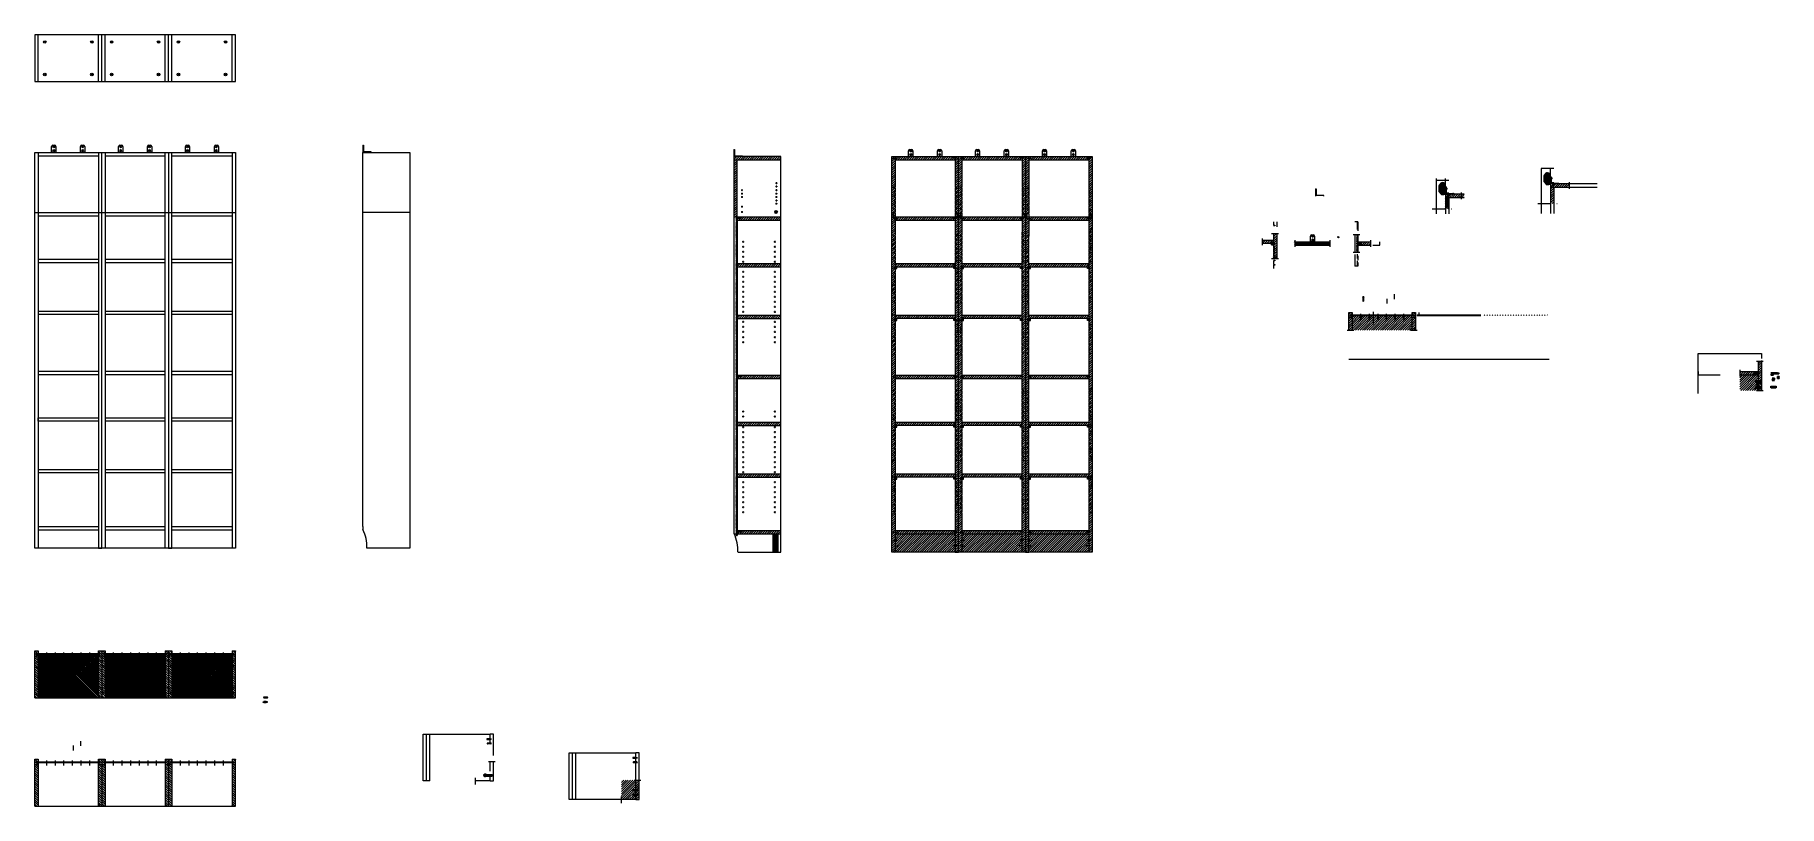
# Model space of a CAD drawing. Header units: millimetres. Extents: x -1085 to 10527, y 119 to 3003.
# Drawn here: x 236 to 1280, y 119 to 581 of the extents above; entities that cross this region are included whole.
import ezdxf

# ---------------------------------------------------------------- set-up
doc = ezdxf.new("R2010")
doc.units = ezdxf.units.MM
doc.linetypes.add('CONTINUA', pattern=[0])
doc.linetypes.add('TRATTOPUNTO', pattern=[25.4, 12.7, -6.35, 0, -6.35])
for name, color, linetype, lineweight in [('A-FURN', 2, 'Continuous', 18), ('A-FURN-SEZ', 1, 'Continuous', 9), ('A-LINE-GRPH', 15, 'Continuous', 13), ('A-SECT A-MCUT', 4, 'Continuous', 35), ('linee', 250, 'Continuous', 15), ('LINEE DI SEZIONE', 4, 'Continuous', 15)]:
    doc.layers.add(name, color=color, linetype=linetype, lineweight=lineweight)
for name, color, linetype in [('DETTAGLI', 5, 'CONTINUA'), ('G-ANNO-GEOMETRY', 2, 'Continuous'), ('viti sottili', 4, 'Continuous')]:
    doc.layers.add(name, color=color, linetype=linetype)
pattern_1 = [(135, (-7e-07, -64.8887), (-0.7857724, -0.7857724), [])]

msp = doc.modelspace()

# ---------------------------------------------------------------- hatches: boundary and pattern name
at = {"layer": 'A-SECT A-MCUT'}
h = msp.add_hatch(dxfattribs=at)
h.set_pattern_fill('ANSI31', color=256, scale=0.05, angle=90)
h.paths.add_polyline_path([(1080.9, 490.1), (1080.6, 490.1), (1080.6, 489.2), (1080.9, 489.2)])
h = msp.add_hatch(dxfattribs=at)
h.set_pattern_fill('ANSI31', color=256, scale=0.05, angle=90)
h.paths.add_polyline_path([(1080.9, 489), (1080.6, 489), (1080.6, 485.8), (1081.9, 485.8), (1081.9, 486.1), (1081.6, 486.1), (1080.9, 486.1)])
h.paths.add_polyline_path([(1085.6, 486.1), (1082.6, 486.1), (1082.3, 486.1), (1082.3, 485.8), (1085.6, 485.8)])
h = msp.add_hatch(dxfattribs=at)
h.set_pattern_fill('ANSI31', color=256, scale=0.3)
h.paths.add_polyline_path([(1082.6, 483.8), (1080.6, 483.8), (1080.6, 477.1), (1082.6, 477.1)])
h = msp.add_hatch(dxfattribs=at)
h.set_pattern_fill('ANSI31', color=256, scale=0.05)
h.paths.add_polyline_path([(1081.1, 489.4), (1081.1, 489.6), (1080.9, 489.6), (1080.9, 489.2), (1081.1, 489.2)])
h.paths.add_polyline_path([(1081.1, 488.8), (1081.1, 489), (1080.9, 489), (1080.9, 488.6), (1081.1, 488.6)])
h = msp.add_hatch(dxfattribs=at)
h.set_pattern_fill('ANSI31', color=256)
h.paths.add_polyline_path([(656.6, 283.3), (656.6, 283.4), (656.2, 283.4), (656.2, 281.3), (656.6, 281.3)])
h.paths.add_polyline_path([(656.6, 472.3), (656.2, 472.3), (656.2, 471.4), (656.6, 471.4)])
h = msp.add_hatch(dxfattribs=at)
h.set_pattern_fill('ANSI31', color=256, scale=0.1, angle=68)
h.paths.add_polyline_path([(656.6, 472.3), (656.2, 472.3), (656.2, 283.4), (656.6, 283.4)])
h.paths.add_polyline_path([(656.6, 283.4), (656.2, 283.4), (656.2, 281.3), (656.6, 281.3)])
h = msp.add_hatch(dxfattribs=at)
h.set_pattern_fill('ANSI31', color=256, scale=0.1, angle=68)
h.paths.add_polyline_path([(1027.7, 456.4), (1028.1, 456.4), (1028.1, 461.7), (1027.7, 461.7)])
h.paths.add_polyline_path([(1028.1, 456), (1027.7, 456), (1027.7, 455.9), (1027.7, 451), (1028.1, 451)])
at = {"layer": 'A-SECT A-MCUT', "transparency": 33554687}
h = msp.add_hatch(dxfattribs=at)
h.set_pattern_fill('ANSI31', color=256, scale=0.3)
h.paths.add_polyline_path([(1000.8, 457.2), (990.3, 457.2), (990.3, 455.2), (1011.6, 455.2), (1011.6, 457.2), (1001.2, 457.2), (1001.2, 456.2), (1001, 455.9), (1000.8, 456.2)])
at = {"layer": 'A-SECT A-MCUT'}
h = msp.add_hatch(dxfattribs=at)
h.set_pattern_fill('ANSI31', color=256, scale=0.05)
h.paths.add_polyline_path([(1000.7, 457.2), (1000.7, 457.5), (999.7, 457.5), (999.7, 457.2)])
h.paths.add_polyline_path([(1001.2, 457.5), (1001.2, 457.2), (1002.2, 457.2), (1002.2, 457.5)])
h = msp.add_hatch(dxfattribs=at)
h.set_pattern_fill('ANSI31', color=256, scale=0.1, angle=68)
h.paths.add_polyline_path([(1055.4, 413.5), (1055.2, 413.5), (1050.7, 413.5), (1050.5, 413.5), (1050.5, 413.1), (1055.4, 413.1)])
h = msp.add_hatch(dxfattribs=at)
h.set_pattern_fill('ANSI31', color=256, scale=0.3)
h.paths.add_polyline_path([(681.2, 282.3), (678.2, 282.3), (678.2, 271.3), (681.2, 271.3)])
at = {"layer": 'A-SECT A-MCUT', "transparency": 33554687}
h = msp.add_hatch(dxfattribs=at)
h.set_pattern_fill('ANSI31', color=256, scale=0.3, angle=90)
h.paths.add_polyline_path([(274.3, 210.3), (238.3, 210.3), (238.3, 209.2), (238.3, 184.2), (274.3, 184.2)])
h.paths.add_polyline_path([(314.3, 210.3), (278.3, 210.3), (278.3, 184.2), (314.3, 184.2)])
h.paths.add_polyline_path([(354.3, 210.3), (318.3, 210.3), (318.3, 184.2), (354.3, 184.2)])
at = {"layer": 'LINEE DI SEZIONE'}
h = msp.add_hatch(dxfattribs=at)
h.set_pattern_fill('ANSI31', color=256, scale=0.3)
h.paths.add_polyline_path([(682.7, 508.3), (654.7, 508.3), (654.7, 506.3), (682.7, 506.3)])
h.paths.add_polyline_path([(656.7, 506.3), (654.7, 506.3), (654.7, 473.3), (654.7, 472.3), (656.7, 472.3)])
h = msp.add_hatch(dxfattribs=at)
h.set_pattern_fill('ANSI31', color=256, scale=0.3)
h.paths.add_polyline_path([(787.1, 508.3), (751.1, 508.3), (751.1, 506.3), (787.1, 506.3)])
h.paths.add_polyline_path([(827.1, 508.3), (791.1, 508.3), (791.1, 506.3), (827.1, 506.3)])
h.paths.add_polyline_path([(867.1, 508.3), (831.1, 508.3), (831.1, 506.3), (867.1, 506.3)])
h.paths.add_polyline_path([(869.1, 508.3), (867.1, 508.3), (867.1, 506.3), (867.1, 489.4), (868, 489.4), (868, 489.1), (867.1, 489.1), (867.1, 486.9), (868, 486.9), (868, 486.6), (867.1, 486.6), (867.1, 484.4), (868, 484.4), (868, 484.1), (867.1, 484.1), (867.1, 481.9), (868, 481.9), (868, 481.6), (867.1, 481.6), (867.1, 479.4), (868, 479.4), (868, 479.1), (867.1, 479.1), (867.1, 476.9), (868, 476.9), (868, 476.6), (867.1, 476.6), (867.1, 474.4), (868, 474.4), (868, 474.1), (867.1, 474.1), (867.1, 472.3), (869.1, 472.3)])
h.paths.add_polyline_path([(829.1, 508.3), (827.1, 508.3), (827.1, 506.3), (827.1, 489.8), (828, 489.8), (828, 489.4), (827.1, 489.4), (827.1, 487.3), (828, 487.3), (828, 486.9), (827.1, 486.9), (827.1, 484.8), (828, 484.8), (828, 484.4), (827.1, 484.4), (827.1, 482.3), (828, 482.3), (828, 481.9), (827.1, 481.9), (827.1, 479.8), (828, 479.8), (828, 479.4), (827.1, 479.4), (827.1, 477.3), (828, 477.3), (828, 476.9), (827.1, 476.9), (827.1, 474.8), (828, 474.8), (828, 474.4), (827.1, 474.4), (827.1, 472.3), (829.1, 472.3)])
h.paths.add_polyline_path([(831.1, 508.3), (829.1, 508.3), (829.1, 472.3), (830, 472.3), (830, 474.1), (829.8, 474.1), (829.8, 474.2), (830, 474.2), (830.3, 474.2), (830.3, 474.4), (831.1, 474.4), (831.1, 476.6), (830.3, 476.6), (830.3, 476.9), (831.1, 476.9), (831.1, 479.1), (830.3, 479.1), (830.3, 479.4), (831.1, 479.4), (831.1, 481.6), (830.3, 481.6), (830.3, 481.9), (831.1, 481.9), (831.1, 484.1), (830.3, 484.1), (830.3, 484.4), (831.1, 484.4), (831.1, 486.6), (830.3, 486.6), (830.3, 486.9), (831.1, 486.9), (831.1, 489.1), (830.3, 489.1), (830.3, 489.4), (831.1, 489.4)])
h.paths.add_polyline_path([(791.1, 508.3), (789.1, 508.3), (789.1, 472.3), (791.1, 472.3), (791.1, 474.4), (790.3, 474.4), (790.3, 474.8), (791.1, 474.8), (791.1, 476.9), (790.3, 476.9), (790.3, 477.3), (791.1, 477.3), (791.1, 479.4), (790.3, 479.4), (790.3, 479.8), (791.1, 479.8), (791.1, 481.9), (790.3, 481.9), (790.3, 482.3), (791.1, 482.3), (791.1, 484.4), (790.3, 484.4), (790.3, 484.8), (791.1, 484.8), (791.1, 486.9), (790.3, 486.9), (790.3, 487.3), (791.1, 487.3), (791.1, 489.4), (790.3, 489.4), (790.3, 489.8), (791.1, 489.8)])
h.paths.add_polyline_path([(789.1, 508.3), (787.1, 508.3), (787.1, 506.3), (787.1, 489.8), (788, 489.8), (788, 489.4), (787.1, 489.4), (787.1, 487.3), (788, 487.3), (788, 486.9), (787.1, 486.9), (787.1, 484.8), (788, 484.8), (788, 484.4), (787.1, 484.4), (787.1, 482.3), (788, 482.3), (788, 481.9), (787.1, 481.9), (787.1, 479.8), (788, 479.8), (788, 479.4), (787.1, 479.4), (787.1, 477.3), (788, 477.3), (788, 476.9), (787.1, 476.9), (787.1, 474.8), (788, 474.8), (788, 474.4), (787.1, 474.4), (787.1, 472.3), (789.1, 472.3)])
h.paths.add_polyline_path([(751.1, 508.3), (749.1, 508.3), (749.1, 472.3), (751.1, 472.3), (751.1, 474.4), (750.3, 474.4), (750.3, 474.8), (751.1, 474.8), (751.1, 476.9), (750.3, 476.9), (750.3, 477.3), (751.1, 477.3), (751.1, 479.4), (750.3, 479.4), (750.3, 479.8), (751.1, 479.8), (751.1, 481.9), (750.3, 481.9), (750.3, 482.3), (751.1, 482.3), (751.1, 484.4), (750.3, 484.4), (750.3, 484.8), (751.1, 484.8), (751.1, 486.9), (750.3, 486.9), (750.3, 487.3), (751.1, 487.3), (751.1, 489.4), (750.3, 489.4), (750.3, 489.8), (751.1, 489.8)])
h = msp.add_hatch(dxfattribs=at)
h.set_pattern_fill('ANSI31', color=256, scale=0.2)
h.paths.add_polyline_path([(1080.6, 492.3), (1078.7, 492.7, 0.285504), (1077.7, 492.3), (1076.7, 491.1, 0.170756), (1076.5, 490.5), (1076.5, 487.8, 0.18036), (1076.8, 487.2), (1077.8, 486, 0.217597), (1078.5, 485.6), (1079, 485.6, 0.104296), (1080.2, 485.9), (1080.6, 486.1), (1080.6, 489), (1078.7, 489), (1078.4, 489.1), (1078.7, 489.2), (1080.6, 489.2), (1080.6, 490.1)])
h = msp.add_hatch(dxfattribs=at)
h.set_pattern_fill('ANSI31', color=256, scale=0.2)
h.paths.add_polyline_path([(1143.4, 495.3), (1143.4, 496.2), (1143.4, 498.2), (1141.5, 498.6, 0.285504), (1140.5, 498.3), (1139.5, 497.1, 0.170756), (1139.3, 496.5), (1139.3, 493.8, 0.18036), (1139.5, 493.2), (1140.6, 492, 0.217597), (1141.3, 491.6), (1141.8, 491.6, 0.104296), (1143, 491.9), (1143.4, 492), (1143.4, 495.1), (1141.5, 495.1), (1141.2, 495.2), (1141.5, 495.3)])
h = msp.add_hatch(dxfattribs=at)
h.set_pattern_fill('ANSI31', color=256, scale=0.05, angle=90)
h.paths.add_polyline_path([(1143.7, 496.2), (1143.4, 496.2), (1143.4, 495.3), (1143.7, 495.3)])
h.paths.add_polyline_path([(1143.7, 495.1), (1143.4, 495.1), (1143.4, 491.9), (1144.7, 491.9), (1144.7, 492.2), (1144.4, 492.2), (1143.7, 492.2)])
h.paths.add_polyline_path([(1148.4, 492.2), (1145.1, 492.2), (1145.1, 491.9), (1148.4, 491.9)])
h = msp.add_hatch(dxfattribs=at)
h.set_pattern_fill('ANSI31', color=256, scale=0.3)
h.paths.add_polyline_path([(1154.5, 491.9), (1145.1, 491.9), (1145.1, 490.9), (1144.9, 490.6), (1144.7, 490.9), (1144.7, 491.9), (1143.4, 491.9), (1143.4, 489.9), (1154.5, 489.9)])
h.paths.add_polyline_path([(1145.4, 489.9), (1143.4, 489.9), (1143.4, 480.2), (1145.4, 480.2)])
h = msp.add_hatch(dxfattribs=at)
h.set_pattern_fill('ANSI31', color=256, scale=0.05)
h.paths.add_polyline_path([(1143.9, 495.7), (1143.7, 495.7), (1143.7, 495.3), (1143.9, 495.3), (1143.9, 495.5)])
h.paths.add_polyline_path([(1143.9, 495.1), (1143.7, 495.1), (1143.7, 494.7), (1143.9, 494.7), (1143.9, 494.9), (1143.9, 494.9)])
h = msp.add_hatch(dxfattribs=at)
h.set_pattern_fill('ANSI31', color=256, scale=0.3, angle=180)
h.paths.add_polyline_path([(1091.7, 485.8), (1082.3, 485.8), (1082.3, 484.5), (1081.9, 484.5), (1081.9, 485.8), (1080.6, 485.8), (1080.6, 483.8), (1091.7, 483.8)])
h = msp.add_hatch(dxfattribs=at)
h.set_pattern_fill('ANSI31', color=256, scale=0.3)
h.paths.add_polyline_path([(682.7, 472.3), (656.6, 472.3), (656.6, 471.3), (656.6, 470.3), (682.7, 470.3)])
h = msp.add_hatch(dxfattribs=at)
h.set_pattern_fill('ANSI31', color=256, scale=0.3)
h.paths.add_polyline_path([(751.1, 472.3), (749.1, 472.3), (749.1, 413.3), (751.1, 413.3), (751.1, 421.2), (750.3, 421.2), (750.3, 421.5), (751.1, 421.5), (751.1, 423.7), (750.3, 423.7), (750.3, 424), (751.1, 424), (751.1, 426.2), (750.3, 426.2), (750.3, 426.5), (751.1, 426.5), (751.1, 428.7), (750.3, 428.7), (750.3, 429), (751.1, 429), (751.1, 431.2), (750.3, 431.2), (750.3, 431.5), (751.1, 431.5), (751.1, 433.7), (750.3, 433.7), (750.3, 434), (751.1, 434), (751.1, 436.2), (750.3, 436.2), (750.3, 436.5), (751.1, 436.5), (751.1, 438.7), (750.3, 438.7), (750.3, 439), (751.1, 439), (751.1, 441.2), (750.3, 441.2), (750.3, 441.5), (751.1, 441.5), (751.1, 445.6), (750.3, 445.6), (750.3, 446), (751.1, 446), (751.1, 448.1), (750.3, 448.1), (750.3, 448.5), (751.1, 448.5), (751.1, 450.6), (750.3, 450.6), (750.3, 451), (751.1, 451), (751.1, 453.1), (750.3, 453.1), (750.3, 453.5), (751.1, 453.5), (751.1, 455.6), (750.3, 455.6), (750.3, 456), (751.1, 456), (751.1, 458.1), (750.3, 458.1), (750.3, 458.5), (751.1, 458.5), (751.1, 460.6), (750.3, 460.6), (750.3, 461), (751.1, 461)])
h.paths.add_polyline_path([(787.1, 444.3), (751.1, 444.3), (751.1, 442.3), (787.1, 442.3)])
h.paths.add_polyline_path([(827.1, 444.3), (791.1, 444.3), (791.1, 442.3), (827.1, 442.3)])
h.paths.add_polyline_path([(867.1, 444.3), (831.1, 444.3), (831.1, 442.3), (867.1, 442.3)])
h.paths.add_polyline_path([(787.1, 413.3), (751.1, 413.3), (751.1, 411.3), (787.1, 411.3)])
h.paths.add_polyline_path([(827.1, 413.3), (791.1, 413.3), (791.1, 411.3), (827.1, 411.3)])
h.paths.add_polyline_path([(867.1, 413.3), (831.1, 413.3), (831.1, 411.3), (867.1, 411.3)])
h = msp.add_hatch(dxfattribs=at)
h.set_pattern_fill('ANSI31', color=256, scale=0.3)
h.paths.add_polyline_path([(787.1, 472.3), (751.1, 472.3), (751.1, 470.3), (787.1, 470.3)])
h.paths.add_polyline_path([(827.1, 472.3), (791.1, 472.3), (791.1, 470.3), (827.1, 470.3)])
h.paths.add_polyline_path([(867.1, 472.3), (831.1, 472.3), (831.1, 470.3), (867.1, 470.3)])
h.paths.add_polyline_path([(829.1, 472.3), (827.1, 472.3), (827.1, 470.3), (827.1, 461), (828, 461), (828, 460.6), (827.1, 460.6), (827.1, 458.5), (828, 458.5), (828, 458.1), (827.1, 458.1), (827.1, 456), (828, 456), (828, 455.6), (827.1, 455.6), (827.1, 453.5), (828, 453.5), (828, 453.1), (827.1, 453.1), (827.1, 451), (828, 451), (828, 450.6), (827.1, 450.6), (827.1, 448.5), (828, 448.5), (828, 448.1), (827.1, 448.1), (827.1, 446), (828, 446), (828, 445.6), (827.1, 445.6), (827.1, 441.5), (828, 441.5), (828, 441.2), (827.1, 441.2), (827.1, 439), (828, 439), (828, 438.7), (827.1, 438.7), (827.1, 436.5), (828, 436.5), (828, 436.2), (827.1, 436.2), (827.1, 434), (828, 434), (828, 433.7), (827.1, 433.7), (827.1, 431.5), (828, 431.5), (828, 431.2), (827.1, 431.2), (827.1, 429), (828, 429), (828, 428.7), (827.1, 428.7), (827.1, 426.5), (828, 426.5), (828, 426.2), (827.1, 426.2), (827.1, 424), (828, 424), (828, 423.7), (827.1, 423.7), (827.1, 421.5), (828, 421.5), (828, 421.2), (827.1, 421.2), (827.1, 410.5), (828, 410.5), (828, 410.2), (827.1, 410.2), (827.1, 408), (828, 408), (828, 407.7), (827.1, 407.7), (827.1, 405.5), (828, 405.5), (828, 405.2), (827.1, 405.2), (827.1, 403), (828, 403), (828, 402.7), (827.1, 402.7), (827.1, 400.5), (828, 400.5), (828, 400.2), (827.1, 400.2), (827.1, 398), (828, 398), (828, 397.7), (827.1, 397.7), (827.1, 395.5), (828, 395.5), (828, 395.2), (827.1, 395.2), (827.1, 393), (828, 393), (828, 392.7), (827.1, 392.7), (827.1, 390.5), (828, 390.5), (828, 390.2), (827.1, 390.2), (827.1, 368.5), (828, 368.5), (828, 368.1), (827.1, 368.1), (827.1, 366), (828, 366), (828, 365.6), (827.1, 365.6), (827.1, 363.5), (828, 363.5), (828, 363.1), (827.1, 363.1), (827.1, 361), (828, 361), (828, 360.6), (827.1, 360.6), (827.1, 358.5), (828, 358.5), (828, 358.1), (827.1, 358.1), (827.1, 356), (828, 356), (828, 355.6), (827.1, 355.6), (827.1, 353.5), (828, 353.5), (828, 353.1), (827.1, 353.1), (827.1, 351), (828, 351), (828, 350.6), (827.1, 350.6), (827.1, 346.5), (828, 346.5), (828, 346.2), (827.1, 346.2), (827.1, 344), (828, 344), (828, 343.7), (827.1, 343.7), (827.1, 341.5), (828, 341.5), (828, 341.2), (827.1, 341.2), (827.1, 339), (828, 339), (828, 338.7), (827.1, 338.7), (827.1, 336.5), (828, 336.5), (828, 336.2), (827.1, 336.2), (827.1, 334), (828, 334), (828, 333.7), (827.1, 333.7), (827.1, 331.5), (828, 331.5), (828, 331.2), (827.1, 331.2), (827.1, 329), (828, 329), (828, 328.7), (827.1, 328.7), (827.1, 326.5), (828, 326.5), (828, 326.2), (827.1, 326.2), (827.1, 315.5), (828, 315.5), (828, 315.2), (827.1, 315.2), (827.1, 313), (828, 313), (828, 312.7), (827.1, 312.7), (827.1, 310.5), (828, 310.5), (828, 310.2), (827.1, 310.2), (827.1, 308), (828, 308), (828, 307.7), (827.1, 307.7), (827.1, 305.5), (828, 305.5), (828, 305.2), (827.1, 305.2), (827.1, 303), (828, 303), (828, 302.7), (827.1, 302.7), (827.1, 300.5), (828, 300.5), (828, 300.2), (827.1, 300.2), (827.1, 298), (828, 298), (828, 297.7), (827.1, 297.7), (827.1, 295.5), (828, 295.5), (828, 295.2), (827.1, 295.2), (827.1, 278.4), (827.1, 275), (827.1, 271.3), (829.1, 271.3)])
h.paths.add_polyline_path([(831.1, 472.3), (829.1, 472.3), (829.1, 271.3), (831.1, 271.3), (831.1, 275), (831.1, 278.4), (831.1, 295.2), (830.3, 295.2), (830.3, 295.5), (831.1, 295.5), (831.1, 297.7), (830.3, 297.7), (830.3, 298), (831.1, 298), (831.1, 300.2), (830.3, 300.2), (830.3, 300.5), (831.1, 300.5), (831.1, 302.7), (830.3, 302.7), (830.3, 303), (831.1, 303), (831.1, 305.2), (830.3, 305.2), (830.3, 305.5), (831.1, 305.5), (831.1, 307.7), (830.3, 307.7), (830.3, 308), (831.1, 308), (831.1, 310.2), (830.3, 310.2), (830.3, 310.5), (831.1, 310.5), (831.1, 312.7), (830.3, 312.7), (830.3, 313), (831.1, 313), (831.1, 315.2), (830.3, 315.2), (830.3, 315.5), (831.1, 315.5), (831.1, 326.2), (830.3, 326.2), (830.3, 326.5), (831.1, 326.5), (831.1, 328.7), (830.3, 328.7), (830.3, 329), (831.1, 329), (831.1, 331.2), (830.3, 331.2), (830.3, 331.5), (831.1, 331.5), (831.1, 333.7), (830.3, 333.7), (830.3, 334), (831.1, 334), (831.1, 336.2), (830.3, 336.2), (830.3, 336.5), (831.1, 336.5), (831.1, 338.7), (830.3, 338.7), (830.3, 339), (831.1, 339), (831.1, 341.2), (830.3, 341.2), (830.3, 341.5), (831.1, 341.5), (831.1, 343.7), (830.3, 343.7), (830.3, 344), (831.1, 344), (831.1, 346.2), (830.3, 346.2), (830.3, 346.5), (831.1, 346.5), (831.1, 350.6), (830.3, 350.6), (830.3, 351), (831.1, 351), (831.1, 353.1), (830.3, 353.1), (830.3, 353.5), (831.1, 353.5), (831.1, 355.6), (830.3, 355.6), (830.3, 356), (831.1, 356), (831.1, 358.1), (830.3, 358.1), (830.3, 358.5), (831.1, 358.5), (831.1, 360.6), (830.3, 360.6), (830.3, 361), (831.1, 361), (831.1, 363.1), (830.3, 363.1), (830.3, 363.5), (831.1, 363.5), (831.1, 365.6), (830.3, 365.6), (830.3, 366), (831.1, 366), (831.1, 368.1), (830.3, 368.1), (830.3, 368.5), (831.1, 368.5), (831.1, 390.2), (830.3, 390.2), (830.3, 390.5), (831.1, 390.5), (831.1, 392.7), (830.3, 392.7), (830.3, 393), (831.1, 393), (831.1, 395.2), (830.3, 395.2), (830.3, 395.5), (831.1, 395.5), (831.1, 397.7), (830.3, 397.7), (830.3, 398), (831.1, 398), (831.1, 400.2), (830.3, 400.2), (830.3, 400.5), (831.1, 400.5), (831.1, 402.7), (830.3, 402.7), (830.3, 403), (831.1, 403), (831.1, 405.2), (830.3, 405.2), (830.3, 405.5), (831.1, 405.5), (831.1, 407.7), (830.3, 407.7), (830.3, 408), (831.1, 408), (831.1, 410.2), (830.3, 410.2), (830.3, 410.5), (831.1, 410.5), (831.1, 421.2), (830.3, 421.2), (830.3, 421.5), (831.1, 421.5), (831.1, 423.7), (830.3, 423.7), (830.3, 424), (831.1, 424), (831.1, 426.2), (830.3, 426.2), (830.3, 426.5), (831.1, 426.5), (831.1, 428.7), (830.3, 428.7), (830.3, 429), (831.1, 429), (831.1, 431.2), (830.3, 431.2), (830.3, 431.5), (831.1, 431.5), (831.1, 433.7), (830.3, 433.7), (830.3, 434), (831.1, 434), (831.1, 436.2), (830.3, 436.2), (830.3, 436.5), (831.1, 436.5), (831.1, 438.7), (830.3, 438.7), (830.3, 439), (831.1, 439), (831.1, 441.2), (830.3, 441.2), (830.3, 441.5), (831.1, 441.5), (831.1, 445.6), (830.3, 445.6), (830.3, 446), (831.1, 446), (831.1, 448.1), (830.3, 448.1), (830.3, 448.5), (831.1, 448.5), (831.1, 450.6), (830.3, 450.6), (830.3, 451), (831.1, 451), (831.1, 453.1), (830.3, 453.1), (830.3, 453.5), (831.1, 453.5), (831.1, 455.6), (830.3, 455.6), (830.3, 456), (831.1, 456), (831.1, 458.1), (830.3, 458.1), (830.3, 458.5), (831.1, 458.5), (831.1, 460.6), (830.3, 460.6), (830.3, 461), (831.1, 461)])
h.paths.add_polyline_path([(869.1, 472.3), (867.1, 472.3), (867.1, 470.3), (867.1, 463.5), (868, 463.5), (868, 463.1), (867.1, 463.1), (867.1, 461), (868, 461), (868, 460.6), (867.1, 460.6), (867.1, 458.5), (868, 458.5), (868, 458.1), (867.1, 458.1), (867.1, 456), (868, 456), (868, 455.6), (867.1, 455.6), (867.1, 453.5), (868, 453.5), (868, 453.1), (867.1, 453.1), (867.1, 451), (868, 451), (868, 450.6), (867.1, 450.6), (867.1, 448.5), (868, 448.5), (868, 448.1), (867.1, 448.1), (867.1, 446), (868, 446), (868, 445.6), (867.1, 445.6), (867.1, 441.5), (868, 441.5), (868, 441.2), (867.1, 441.2), (867.1, 439), (868, 439), (868, 438.7), (867.1, 438.7), (867.1, 436.5), (868, 436.5), (868, 436.2), (867.1, 436.2), (867.1, 434), (868, 434), (868, 433.7), (867.1, 433.7), (867.1, 431.5), (868, 431.5), (868, 431.2), (867.1, 431.2), (867.1, 429), (868, 429), (868, 428.7), (867.1, 428.7), (867.1, 426.5), (868, 426.5), (868, 426.2), (867.1, 426.2), (867.1, 424), (868, 424), (868, 423.7), (867.1, 423.7), (867.1, 421.5), (868, 421.5), (868, 421.2), (867.1, 421.2), (867.1, 410.5), (868, 410.5), (868, 410.2), (867.1, 410.2), (867.1, 408), (868, 408), (868, 407.7), (867.1, 407.7), (867.1, 405.5), (868, 405.5), (868, 405.2), (867.1, 405.2), (867.1, 403), (868, 403), (868, 402.7), (867.1, 402.7), (867.1, 400.5), (868, 400.5), (868, 400.2), (867.1, 400.2), (867.1, 398), (868, 398), (868, 397.7), (867.1, 397.7), (867.1, 395.5), (868, 395.5), (868, 395.2), (867.1, 395.2), (867.1, 393), (868, 393), (868, 392.7), (867.1, 392.7), (867.1, 390.5), (868, 390.5), (868, 390.2), (867.1, 390.2), (867.1, 368.5), (868, 368.5), (868, 368.1), (867.1, 368.1), (867.1, 366), (868, 366), (868, 365.6), (867.1, 365.6), (867.1, 363.5), (868, 363.5), (868, 363.1), (867.1, 363.1), (867.1, 361), (868, 361), (868, 360.6), (867.1, 360.6), (867.1, 358.5), (868, 358.5), (868, 358.1), (867.1, 358.1), (867.1, 356), (868, 356), (868, 355.6), (867.1, 355.6), (867.1, 353.5), (868, 353.5), (868, 353.1), (867.1, 353.1), (867.1, 351), (868, 351), (868, 350.6), (867.1, 350.6), (867.1, 346.5), (868, 346.5), (868, 346.2), (867.1, 346.2), (867.1, 344), (868, 344), (868, 343.7), (867.1, 343.7), (867.1, 341.5), (868, 341.5), (868, 341.2), (867.1, 341.2), (867.1, 339), (868, 339), (868, 338.7), (867.1, 338.7), (867.1, 336.5), (868, 336.5), (868, 336.2), (867.1, 336.2), (867.1, 334), (868, 334), (868, 333.7), (867.1, 333.7), (867.1, 331.5), (868, 331.5), (868, 331.2), (867.1, 331.2), (867.1, 329), (868, 329), (868, 328.7), (867.1, 328.7), (867.1, 326.5), (868, 326.5), (868, 326.2), (867.1, 326.2), (867.1, 316.3), (869.1, 316.3)])
h.paths.add_polyline_path([(791.1, 472.3), (789.1, 472.3), (789.1, 271.3), (791.1, 271.3), (791.1, 275), (791.1, 278.4), (791.1, 295.2), (790.3, 295.2), (790.3, 295.5), (791.1, 295.5), (791.1, 297.7), (790.3, 297.7), (790.3, 298), (791.1, 298), (791.1, 300.2), (790.3, 300.2), (790.3, 300.5), (791.1, 300.5), (791.1, 302.7), (790.3, 302.7), (790.3, 303), (791.1, 303), (791.1, 305.2), (790.3, 305.2), (790.3, 305.5), (791.1, 305.5), (791.1, 307.7), (790.3, 307.7), (790.3, 308), (791.1, 308), (791.1, 310.2), (790.3, 310.2), (790.3, 310.5), (791.1, 310.5), (791.1, 312.7), (790.3, 312.7), (790.3, 313), (791.1, 313), (791.1, 315.2), (790.3, 315.2), (790.3, 315.5), (791.1, 315.5), (791.1, 326.2), (790.3, 326.2), (790.3, 326.5), (791.1, 326.5), (791.1, 328.7), (790.3, 328.7), (790.3, 329), (791.1, 329), (791.1, 331.2), (790.3, 331.2), (790.3, 331.5), (791.1, 331.5), (791.1, 333.7), (790.3, 333.7), (790.3, 334), (791.1, 334), (791.1, 336.2), (790.3, 336.2), (790.3, 336.5), (791.1, 336.5), (791.1, 338.7), (790.3, 338.7), (790.3, 339), (791.1, 339), (791.1, 341.2), (790.3, 341.2), (790.3, 341.5), (791.1, 341.5), (791.1, 343.7), (790.3, 343.7), (790.3, 344), (791.1, 344), (791.1, 346.2), (790.3, 346.2), (790.3, 346.5), (791.1, 346.5), (791.1, 350.6), (790.3, 350.6), (790.3, 351), (791.1, 351), (791.1, 353.1), (790.3, 353.1), (790.3, 353.5), (791.1, 353.5), (791.1, 355.6), (790.3, 355.6), (790.3, 356), (791.1, 356), (791.1, 358.1), (790.3, 358.1), (790.3, 358.5), (791.1, 358.5), (791.1, 360.6), (790.3, 360.6), (790.3, 361), (791.1, 361), (791.1, 363.1), (790.3, 363.1), (790.3, 363.5), (791.1, 363.5), (791.1, 365.6), (790.3, 365.6), (790.3, 366), (791.1, 366), (791.1, 368.1), (790.3, 368.1), (790.3, 368.5), (791.1, 368.5), (791.1, 390.2), (790.3, 390.2), (790.3, 390.5), (791.1, 390.5), (791.1, 392.7), (790.3, 392.7), (790.3, 393), (791.1, 393), (791.1, 395.2), (790.3, 395.2), (790.3, 395.5), (791.1, 395.5), (791.1, 397.7), (790.3, 397.7), (790.3, 398), (791.1, 398), (791.1, 400.2), (790.3, 400.2), (790.3, 400.5), (791.1, 400.5), (791.1, 402.7), (790.3, 402.7), (790.3, 403), (791.1, 403), (791.1, 405.2), (790.3, 405.2), (790.3, 405.5), (791.1, 405.5), (791.1, 407.7), (790.3, 407.7), (790.3, 408), (791.1, 408), (791.1, 410.2), (790.3, 410.2), (790.3, 410.5), (791.1, 410.5), (791.1, 421.2), (790.3, 421.2), (790.3, 421.5), (791.1, 421.5), (791.1, 423.7), (790.3, 423.7), (790.3, 424), (791.1, 424), (791.1, 426.2), (790.3, 426.2), (790.3, 426.5), (791.1, 426.5), (791.1, 428.7), (790.3, 428.7), (790.3, 429), (791.1, 429), (791.1, 431.2), (790.3, 431.2), (790.3, 431.5), (791.1, 431.5), (791.1, 433.7), (790.3, 433.7), (790.3, 434), (791.1, 434), (791.1, 436.2), (790.3, 436.2), (790.3, 436.5), (791.1, 436.5), (791.1, 438.7), (790.3, 438.7), (790.3, 439), (791.1, 439), (791.1, 441.2), (790.3, 441.2), (790.3, 441.5), (791.1, 441.5), (791.1, 445.6), (790.3, 445.6), (790.3, 446), (791.1, 446), (791.1, 448.1), (790.3, 448.1), (790.3, 448.5), (791.1, 448.5), (791.1, 450.6), (790.3, 450.6), (790.3, 451), (791.1, 451), (791.1, 453.1), (790.3, 453.1), (790.3, 453.5), (791.1, 453.5), (791.1, 455.6), (790.3, 455.6), (790.3, 456), (791.1, 456), (791.1, 458.1), (790.3, 458.1), (790.3, 458.5), (791.1, 458.5), (791.1, 460.6), (790.3, 460.6), (790.3, 461), (791.1, 461)])
h = msp.add_hatch(dxfattribs=at)
h.set_pattern_fill('ANSI31', color=256, scale=0.3)
h.paths.add_polyline_path([(789.1, 472.3), (787.1, 472.3), (787.1, 461), (788, 461), (788, 460.6), (787.1, 460.6), (787.1, 458.5), (788, 458.5), (788, 458.1), (787.1, 458.1), (787.1, 456), (788, 456), (788, 455.6), (787.1, 455.6), (787.1, 453.5), (788, 453.5), (788, 453.1), (787.1, 453.1), (787.1, 451), (788, 451), (788, 450.6), (787.1, 450.6), (787.1, 448.5), (788, 448.5), (788, 448.1), (787.1, 448.1), (787.1, 446), (788, 446), (788, 445.6), (787.1, 445.6), (787.1, 441.5), (788, 441.5), (788, 441.2), (787.1, 441.2), (787.1, 439), (788, 439), (788, 438.7), (787.1, 438.7), (787.1, 436.5), (788, 436.5), (788, 436.2), (787.1, 436.2), (787.1, 434), (788, 434), (788, 433.7), (787.1, 433.7), (787.1, 431.5), (788, 431.5), (788, 431.2), (787.1, 431.2), (787.1, 429), (788, 429), (788, 428.7), (787.1, 428.7), (787.1, 426.5), (788, 426.5), (788, 426.2), (787.1, 426.2), (787.1, 424), (788, 424), (788, 423.7), (787.1, 423.7), (787.1, 421.5), (788, 421.5), (788, 421.2), (787.1, 421.2), (787.1, 410.5), (788, 410.5), (788, 410.2), (787.1, 410.2), (787.1, 408), (788, 408), (788, 407.7), (787.1, 407.7), (787.1, 405.5), (788, 405.5), (788, 405.2), (787.1, 405.2), (787.1, 403), (788, 403), (788, 402.7), (787.1, 402.7), (787.1, 400.5), (788, 400.5), (788, 400.2), (787.1, 400.2), (787.1, 398), (788, 398), (788, 397.7), (787.1, 397.7), (787.1, 395.5), (788, 395.5), (788, 395.2), (787.1, 395.2), (787.1, 393), (788, 393), (788, 392.7), (787.1, 392.7), (787.1, 390.5), (788, 390.5), (788, 390.2), (787.1, 390.2), (787.1, 368.5), (788, 368.5), (788, 368.1), (787.1, 368.1), (787.1, 366), (788, 366), (788, 365.6), (787.1, 365.6), (787.1, 363.5), (788, 363.5), (788, 363.1), (787.1, 363.1), (787.1, 361), (788, 361), (788, 360.6), (787.1, 360.6), (787.1, 358.5), (788, 358.5), (788, 358.1), (787.1, 358.1), (787.1, 356), (788, 356), (788, 355.6), (787.1, 355.6), (787.1, 353.5), (788, 353.5), (788, 353.1), (787.1, 353.1), (787.1, 351), (788, 351), (788, 350.6), (787.1, 350.6), (787.1, 346.5), (788, 346.5), (788, 346.2), (787.1, 346.2), (787.1, 344), (788, 344), (788, 343.7), (787.1, 343.7), (787.1, 341.5), (788, 341.5), (788, 341.2), (787.1, 341.2), (787.1, 339), (788, 339), (788, 338.7), (787.1, 338.7), (787.1, 336.5), (788, 336.5), (788, 336.2), (787.1, 336.2), (787.1, 334), (788, 334), (788, 333.7), (787.1, 333.7), (787.1, 331.5), (788, 331.5), (788, 331.2), (787.1, 331.2), (787.1, 329), (788, 329), (788, 328.7), (787.1, 328.7), (787.1, 326.5), (788, 326.5), (788, 326.2), (787.1, 326.2), (787.1, 315.5), (788, 315.5), (788, 315.2), (787.1, 315.2), (787.1, 313), (788, 313), (788, 312.7), (787.1, 312.7), (787.1, 310.5), (788, 310.5), (788, 310.2), (787.1, 310.2), (787.1, 308), (788, 308), (788, 307.7), (787.1, 307.7), (787.1, 305.5), (788, 305.5), (788, 305.2), (787.1, 305.2), (787.1, 303), (788, 303), (788, 302.7), (787.1, 302.7), (787.1, 300.5), (788, 300.5), (788, 300.2), (787.1, 300.2), (787.1, 298), (788, 298), (788, 297.7), (787.1, 297.7), (787.1, 295.5), (788, 295.5), (788, 295.2), (787.1, 295.2), (787.1, 278.4), (787.1, 275), (787.1, 271.3), (789.1, 271.3)])
h = msp.add_hatch(dxfattribs=at)
h.set_pattern_fill('ANSI31', color=256, scale=0.3)
h.paths.add_polyline_path([(970.8, 458.3), (970.8, 456.3), (976.7, 456.3), (976.7, 457), (977.2, 457), (977.2, 456.3), (977.5, 456.3), (977.5, 458.3)])
edge = h.paths.add_edge_path()
edge.add_line((977.5, 447.3), (979.5, 447.3))
edge.add_line((979.5, 447.3), (979.5, 462.2))
edge.add_line((979.5, 462.2), (977.5, 462.2))
edge.add_line((977.5, 462.2), (977.5, 456.2))
edge.add_line((977.5, 456.2), (978.1, 456.2))
edge.add_arc((978.1, 456), 0.164, 0, 90, ccw=False)
edge.add_line((978.3, 456), (978.3, 456))
edge.add_arc((978.1, 456), 0.164, -90, 0, ccw=False)
edge.add_line((978.1, 455.8), (977.5, 455.8))
edge.add_line((977.5, 455.8), (977.5, 455.8))
edge.add_line((977.5, 455.8), (977.5, 453.7))
edge.add_line((977.5, 453.7), (978.3, 453.7))
edge.add_line((978.3, 453.7), (978.3, 453.3))
edge.add_line((978.3, 453.3), (977.5, 453.3))
edge.add_line((977.5, 453.3), (977.5, 451.2))
edge.add_line((977.5, 451.2), (978.3, 451.2))
edge.add_line((978.3, 451.2), (978.3, 450.8))
edge.add_line((978.3, 450.8), (977.5, 450.8))
edge.add_line((977.5, 450.8), (977.5, 448.7))
edge.add_line((977.5, 448.7), (978.3, 448.7))
edge.add_line((978.3, 448.7), (978.3, 448.3))
edge.add_line((978.3, 448.3), (977.5, 448.3))
edge.add_line((977.5, 448.3), (977.5, 447.3))
h = msp.add_hatch(dxfattribs=at)
h.set_pattern_fill('ANSI31', color=256, scale=0.3)
h.paths.add_polyline_path([(1028.1, 456.3), (1030.5, 456.3), (1030.5, 456.1), (1028.1, 456.1), (1028.1, 455.2), (1035.9, 455.2), (1035.9, 457.2), (1028.1, 457.2)])
h = msp.add_hatch(dxfattribs=at)
h.set_pattern_fill('ANSI31', color=256, scale=0.3)
h.paths.add_polyline_path([(682.7, 442.3), (682.7, 444.3), (656.6, 444.3), (656.6, 442.3)])
h.paths.add_polyline_path([(682.7, 411.3), (682.7, 413.3), (656.6, 413.3), (656.6, 411.3)])
h.paths.add_polyline_path([(682.7, 375.3), (682.7, 377.3), (656.6, 377.3), (656.6, 376.3), (656.6, 375.3)])
h.paths.add_polyline_path([(656.6, 349.3), (656.6, 347.3), (682.7, 347.3), (682.7, 349.3)])
h.paths.add_polyline_path([(682.7, 316.3), (682.7, 318.3), (656.6, 318.3), (656.6, 316.3)])
h.paths.add_polyline_path([(656.6, 284.3), (656.6, 283.3), (656.6, 282.3), (682.7, 282.3), (682.7, 284.3)])
h = msp.add_hatch(dxfattribs=at)
h.set_pattern_fill('ANSI31', color=256, scale=0.3)
h.paths.add_polyline_path([(751.1, 390.2), (750.3, 390.2), (750.3, 390.5), (751.1, 390.5), (751.1, 392.7), (750.3, 392.7), (750.3, 393), (751.1, 393), (751.1, 395.2), (750.3, 395.2), (750.3, 395.5), (751.1, 395.5), (751.1, 397.7), (750.3, 397.7), (750.3, 398), (751.1, 398), (751.1, 400.2), (750.3, 400.2), (750.3, 400.5), (751.1, 400.5), (751.1, 402.7), (750.3, 402.7), (750.3, 403), (751.1, 403), (751.1, 405.2), (750.3, 405.2), (750.3, 405.5), (751.1, 405.5), (751.1, 407.7), (750.3, 407.7), (750.3, 408), (751.1, 408), (751.1, 410.2), (750.3, 410.2), (750.3, 410.5), (751.1, 410.5), (751.1, 411.3), (751.1, 413.3), (749.1, 413.3), (749.1, 316.3), (751.1, 316.3), (751.1, 318.3), (751.1, 326.2), (750.3, 326.2), (750.3, 326.5), (751.1, 326.5), (751.1, 328.7), (750.3, 328.7), (750.3, 329), (751.1, 329), (751.1, 331.2), (750.3, 331.2), (750.3, 331.5), (751.1, 331.5), (751.1, 333.7), (750.3, 333.7), (750.3, 334), (751.1, 334), (751.1, 336.2), (750.3, 336.2), (750.3, 336.5), (751.1, 336.5), (751.1, 338.7), (750.3, 338.7), (750.3, 339), (751.1, 339), (751.1, 341.2), (750.3, 341.2), (750.3, 341.5), (751.1, 341.5), (751.1, 343.7), (750.3, 343.7), (750.3, 344), (751.1, 344), (751.1, 346.2), (750.3, 346.2), (750.3, 346.5), (751.1, 346.5), (751.1, 347.3), (751.1, 349.3), (751.1, 350.6), (750.3, 350.6), (750.3, 351), (751.1, 351), (751.1, 353.1), (750.3, 353.1), (750.3, 353.5), (751.1, 353.5), (751.1, 355.6), (750.3, 355.6), (750.3, 356), (751.1, 356), (751.1, 358.1), (750.3, 358.1), (750.3, 358.5), (751.1, 358.5), (751.1, 360.6), (750.3, 360.6), (750.3, 361), (751.1, 361), (751.1, 363.1), (750.3, 363.1), (750.3, 363.5), (751.1, 363.5), (751.1, 365.6), (750.3, 365.6), (750.3, 366), (751.1, 366), (751.1, 368.1), (750.3, 368.1), (750.3, 368.5), (751.1, 368.5)])
h.paths.add_polyline_path([(787.1, 377.3), (751.1, 377.3), (751.1, 375.3), (787.1, 375.3)])
h.paths.add_polyline_path([(827.1, 377.3), (791.1, 377.3), (791.1, 375.3), (827.1, 375.3)])
h.paths.add_polyline_path([(867.1, 377.3), (831.1, 377.3), (831.1, 375.3), (867.1, 375.3)])
h.paths.add_polyline_path([(867.1, 349.3), (831.1, 349.3), (831.1, 347.3), (867.1, 347.3)])
h.paths.add_polyline_path([(827.1, 349.3), (791.1, 349.3), (791.1, 347.3), (827.1, 347.3)])
h.paths.add_polyline_path([(787.1, 349.3), (751.1, 349.3), (751.1, 347.3), (787.1, 347.3)])
h.paths.add_polyline_path([(787.1, 318.3), (751.1, 318.3), (751.1, 316.3), (787.1, 316.3)])
h.paths.add_polyline_path([(827.1, 318.3), (791.1, 318.3), (791.1, 316.3), (827.1, 316.3)])
h.paths.add_polyline_path([(867.1, 318.3), (831.1, 318.3), (831.1, 316.3), (867.1, 316.3)])
h = msp.add_hatch(dxfattribs=at)
h.set_pattern_fill('ANSI31', color=256, scale=0.3)
h.paths.add_polyline_path([(1022.6, 404.4), (1024.6, 404.4), (1024.6, 412), (1022.6, 412)])
h.paths.add_polyline_path([(1022.6, 415), (1022.6, 412), (1024.6, 412), (1024.6, 413.1), (1023.6, 413.1), (1023.6, 413.5), (1024.6, 413.5), (1024.6, 415)])
h.paths.add_polyline_path([(1062.6, 412), (1060.6, 412), (1060.6, 404.4), (1062.6, 404.4)])
h.paths.add_polyline_path([(1061.6, 413.1), (1060.6, 413.1), (1060.6, 412), (1062.6, 412), (1062.6, 415), (1060.6, 415), (1060.6, 413.5), (1061.6, 413.5)])
h = msp.add_hatch(dxfattribs=at)
h.set_pattern_fill('ANSI31', color=256, scale=0.1, angle=68)
h.paths.add_polyline_path([(1040, 413.1), (1040, 413.5), (1035.1, 413.5), (1035.1, 413.1)])
h.paths.add_polyline_path([(1055.6, 413.5), (1055.6, 413.1), (1061.6, 413.1), (1061.6, 413.5)])
h.paths.add_polyline_path([(1029.9, 413.5), (1029.9, 413.1), (1034.9, 413.1), (1034.9, 413.5)])
h.paths.add_polyline_path([(1029.7, 413.1), (1029.7, 413.5), (1023.6, 413.5), (1023.6, 413.1)])
h.paths.add_polyline_path([(1045.1, 413.1), (1045.1, 413.5), (1040.2, 413.5), (1040.2, 413.1)])
h.paths.add_polyline_path([(1045.3, 413.5), (1045.3, 413.1), (1050.3, 413.1), (1050.3, 413.5)])
h = msp.add_hatch(dxfattribs=at)
h.set_pattern_fill('ANSI31', color=256, scale=0.3)
h.paths.add_polyline_path([(1060.6, 413.1), (1055.6, 413.1), (1055.6, 411.1), (1055.5, 410.8), (1055.4, 411.1), (1055.4, 413.1), (1050.5, 413.1), (1050.5, 411.1), (1050.4, 410.8), (1050.3, 411.1), (1050.3, 413.1), (1045.3, 413.1), (1045.3, 411.1), (1045.2, 410.8), (1045.1, 411.1), (1045.1, 413.1), (1040.2, 413.1), (1040.2, 411.1), (1040.1, 410.8), (1040, 411.1), (1040, 413.1), (1035.1, 413.1), (1035.1, 411.1), (1035, 410.8), (1034.9, 411.1), (1034.9, 413.1), (1029.9, 413.1), (1029.9, 411.1), (1029.8, 410.8), (1029.7, 411.1), (1029.7, 413.1), (1024.6, 413.1), (1024.6, 412), (1024.6, 404.4), (1059.6, 404.4), (1060.6, 404.4)])
h = msp.add_hatch(dxfattribs=at)
h.set_pattern_fill('ANSI31', color=256, scale=0.35, angle=90)
h.set_pattern_definition([(135, (786.3063, 202.8449), (-0.7857724, -0.7857724), [])])
h.paths.add_polyline_path([(1101.6, 413.5), (1063.6, 413.5), (1063.6, 413.1), (1101.6, 413.1)])
h.paths.add_polyline_path([(1141.6, 413.5), (1103.6, 413.5), (1103.6, 413.1), (1141.6, 413.1)])
h = msp.add_hatch(dxfattribs=at)
h.set_pattern_fill('ANSI31', color=256, scale=0.3)
h.paths.add_polyline_path([(1267.7, 373), (1266.2, 373), (1266.2, 374), (1267.7, 374), (1267.7, 377.5), (1256.8, 377.5), (1256.8, 368.3), (1267.7, 368.3), (1267.7, 369.6), (1266.2, 369.6), (1266.2, 370.6), (1267.7, 370.6)])
h.paths.add_polyline_path([(1265.2, 378.8), (1265.2, 378.8), (1266.2, 378.8), (1267.7, 378.8), (1267.7, 379.5), (1256.8, 379.5), (1256.8, 377.5), (1265.2, 377.5)])
h = msp.add_hatch(dxfattribs=at)
h.set_pattern_fill('ANSI31', color=256, scale=0.3)
h.paths.add_polyline_path([(1267.7, 377.5), (1267.7, 378.2), (1266.2, 378.2), (1266.2, 378.1), (1266.2, 377.5)])
h = msp.add_hatch(dxfattribs=at)
h.set_pattern_fill('ANSI31', color=256, scale=0.3)
h.paths.add_polyline_path([(1269.7, 385.8), (1267.7, 385.8), (1267.7, 378.8), (1268.5, 378.8), (1268.5, 378.2), (1267.7, 378.2), (1267.7, 374), (1269.3, 374), (1269.3, 373), (1267.7, 373), (1267.7, 370.6), (1269.3, 370.6), (1269.3, 369.6), (1267.7, 369.6), (1267.7, 368.3), (1269.7, 368.3)])
h = msp.add_hatch(dxfattribs=at)
h.set_pattern_fill('ANSI31', color=256, scale=0.3)
h.paths.add_polyline_path([(1268.2, 378.6), (1268.4, 378.4), (1268.4, 378.4), (1268.2, 378.6)], flags=16)
h.paths.add_polyline_path([(1268.1, 378.6), (1268.3, 378.4), (1268.3, 378.4), (1268.1, 378.6)], flags=16)
h.paths.add_polyline_path([(1267.9, 378.6), (1268.2, 378.4), (1268.2, 378.4), (1267.9, 378.6)], flags=16)
h.paths.add_polyline_path([(1267.8, 378.6), (1268.1, 378.4), (1268.1, 378.4), (1267.8, 378.6)], flags=16)
h.paths.add_polyline_path([(1268.3, 378.4), (1268.2, 378.4), (1268.2, 378.4), (1268.3, 378.4)])
h = msp.add_hatch(dxfattribs=at)
h.set_pattern_fill('ANSI31', color=256, scale=0.3)
h.paths.add_polyline_path([(869.1, 316.3), (867.1, 316.3), (867.1, 315.5), (868, 315.5), (868, 315.2), (867.1, 315.2), (867.1, 313), (868, 313), (868, 312.7), (867.1, 312.7), (867.1, 310.5), (868, 310.5), (868, 310.2), (867.1, 310.2), (867.1, 308), (868, 308), (868, 307.7), (867.1, 307.7), (867.1, 305.5), (868, 305.5), (868, 305.2), (867.1, 305.2), (867.1, 303), (868, 303), (868, 302.7), (867.1, 302.7), (867.1, 300.5), (868, 300.5), (868, 300.2), (867.1, 300.2), (867.1, 298), (868, 298), (868, 297.7), (867.1, 297.7), (867.1, 295.5), (868, 295.5), (868, 295.2), (867.1, 295.2), (867.1, 278.4), (867.1, 275), (867.1, 271.3), (869.1, 271.3)])
h.paths.add_polyline_path([(751.1, 295.2), (750.3, 295.2), (750.3, 295.5), (751.1, 295.5), (751.1, 297.7), (750.3, 297.7), (750.3, 298), (751.1, 298), (751.1, 300.2), (750.3, 300.2), (750.3, 300.5), (751.1, 300.5), (751.1, 302.7), (750.3, 302.7), (750.3, 303), (751.1, 303), (751.1, 305.2), (750.3, 305.2), (750.3, 305.5), (751.1, 305.5), (751.1, 307.7), (750.3, 307.7), (750.3, 308), (751.1, 308), (751.1, 310.2), (750.3, 310.2), (750.3, 310.5), (751.1, 310.5), (751.1, 312.7), (750.3, 312.7), (750.3, 313), (751.1, 313), (751.1, 315.2), (750.3, 315.2), (750.3, 315.5), (751.1, 315.5), (751.1, 316.3), (749.1, 316.3), (749.1, 271.3), (751.1, 271.3), (751.1, 275), (751.1, 278.4)])
h.paths.add_polyline_path([(787.1, 284.3), (751.1, 284.3), (751.1, 282.3), (787.1, 282.3)])
h.paths.add_polyline_path([(827.1, 284.3), (791.1, 284.3), (791.1, 282.3), (827.1, 282.3)])
h.paths.add_polyline_path([(867.1, 284.3), (831.1, 284.3), (831.1, 282.3), (867.1, 282.3)])
h = msp.add_hatch(dxfattribs=at)
h.set_pattern_fill('ANSI31', color=256, scale=0.79)
h.paths.add_polyline_path([(656.2, 283.1), (656.2, 283.1), (656.2, 283.5), (656.6, 283.5), (656.6, 281.3), (656.2, 281.3)])
h = msp.add_hatch(dxfattribs=at)
h.set_pattern_fill('ANSI31', color=256, scale=0.79)
h.paths.add_polyline_path([(656.2, 283.1), (656.2, 283.1), (656.2, 283.5), (656.6, 283.5), (656.6, 281.3), (656.2, 281.3)])
h = msp.add_hatch(dxfattribs=at)
h.set_pattern_fill('ANSI31', color=256, scale=0.3)
h.paths.add_polyline_path([(787.1, 278.4), (787.1, 282.3), (751.1, 282.3), (751.1, 278.4), (751.1, 275), (751.1, 271.3), (787.1, 271.3), (787.1, 275)])
h.paths.add_polyline_path([(827.1, 278.4), (827.1, 282.3), (791.1, 282.3), (791.1, 278.4), (791.1, 275), (791.1, 271.3), (827.1, 271.3), (827.1, 275)])
h.paths.add_polyline_path([(867.1, 278.4), (867.1, 282.3), (831.1, 282.3), (831.1, 278.4), (831.1, 275), (831.1, 271.3), (867.1, 271.3), (867.1, 275)])
h = msp.add_hatch(dxfattribs=at)
h.set_pattern_fill('ANSI31', color=256, scale=0.3, angle=90)
h.paths.add_polyline_path([(238.3, 209.2), (236.3, 209.2), (236.3, 184.2), (238.3, 184.2)])
h.paths.add_polyline_path([(238.3, 210.3), (237.3, 210.3), (237.3, 210.7), (238.3, 210.7), (238.3, 212.2), (236.3, 212.2), (236.3, 209.2), (238.3, 209.2)])
h.paths.add_polyline_path([(276.3, 209.2), (274.3, 209.2), (274.3, 184.2), (276.3, 184.2)])
h.paths.add_polyline_path([(276.3, 212.2), (274.3, 212.2), (274.3, 210.7), (275.3, 210.7), (275.3, 210.3), (274.3, 210.3), (274.3, 209.2), (276.3, 209.2)])
h.paths.add_polyline_path([(278.3, 210.3), (277.3, 210.3), (277.3, 210.7), (278.3, 210.7), (278.3, 212.2), (276.3, 212.2), (276.3, 209.2), (278.3, 209.2)])
h.paths.add_polyline_path([(278.3, 209.2), (276.3, 209.2), (276.3, 184.2), (278.3, 184.2)])
h.paths.add_polyline_path([(316.3, 209.2), (314.3, 209.2), (314.3, 184.2), (316.3, 184.2)])
h.paths.add_polyline_path([(316.3, 212.2), (314.3, 212.2), (314.3, 210.7), (315.3, 210.7), (315.3, 210.3), (314.3, 210.3), (314.3, 209.2), (316.3, 209.2)])
h.paths.add_polyline_path([(318.3, 210.3), (317.3, 210.3), (317.3, 210.7), (318.3, 210.7), (318.3, 212.2), (316.3, 212.2), (316.3, 209.2), (318.3, 209.2)])
h.paths.add_polyline_path([(318.3, 209.2), (316.3, 209.2), (316.3, 184.2), (318.3, 184.2)])
h.paths.add_polyline_path([(356.3, 209.2), (354.3, 209.2), (354.3, 184.2), (356.3, 184.2)])
h.paths.add_polyline_path([(356.3, 212.2), (354.3, 212.2), (354.3, 210.7), (355.3, 210.7), (355.3, 210.3), (354.3, 210.3), (354.3, 209.2), (356.3, 209.2)])
h = msp.add_hatch(dxfattribs=at)
h.set_pattern_fill('ANSI31', color=256, scale=0.1, angle=68)
h.paths.add_polyline_path([(275.3, 210.7), (237.3, 210.7), (237.3, 210.3), (275.3, 210.3)])
h = msp.add_hatch(dxfattribs=at)
h.set_pattern_fill('ANSI31', color=256, scale=0.1, angle=68)
h.paths.add_polyline_path([(315.3, 210.7), (277.3, 210.7), (277.3, 210.3), (315.3, 210.3)])
h.paths.add_polyline_path([(355.3, 210.7), (317.3, 210.7), (317.3, 210.3), (355.3, 210.3)])
h = msp.add_hatch(dxfattribs=at)
h.set_pattern_fill('ANSI31', color=256, scale=0.3, angle=90)
h.set_pattern_definition([(135, (-7e-07, -64.8887), (-0.6735192, -0.6735192), [])])
h.paths.add_polyline_path([(238.3, 144.3), (236.3, 144.3), (236.3, 119.3), (238.3, 119.3)])
h.paths.add_polyline_path([(238.3, 145.4), (237.3, 145.4), (237.3, 145.8), (238.3, 145.8), (238.3, 147.3), (236.3, 147.3), (236.3, 144.3), (238.3, 144.3)])
h.paths.add_polyline_path([(276.3, 144.3), (274.3, 144.3), (274.3, 119.3), (276.3, 119.3)])
h.paths.add_polyline_path([(276.3, 147.3), (274.3, 147.3), (274.3, 145.8), (275.3, 145.8), (275.3, 145.4), (274.3, 145.4), (274.3, 144.3), (276.3, 144.3)])
h.paths.add_polyline_path([(278.3, 145.4), (277.3, 145.4), (277.3, 145.8), (278.3, 145.8), (278.3, 147.3), (276.3, 147.3), (276.3, 144.3), (278.3, 144.3)])
h.paths.add_polyline_path([(278.3, 144.3), (276.3, 144.3), (276.3, 119.3), (278.3, 119.3)])
h.paths.add_polyline_path([(316.3, 144.3), (314.3, 144.3), (314.3, 119.3), (316.3, 119.3)])
h.paths.add_polyline_path([(316.3, 147.3), (314.3, 147.3), (314.3, 145.8), (315.3, 145.8), (315.3, 145.4), (314.3, 145.4), (314.3, 144.3), (316.3, 144.3)])
h.paths.add_polyline_path([(318.3, 145.4), (317.3, 145.4), (317.3, 145.8), (318.3, 145.8), (318.3, 147.3), (316.3, 147.3), (316.3, 144.3), (318.3, 144.3)])
h.paths.add_polyline_path([(318.3, 144.3), (316.3, 144.3), (316.3, 119.3), (318.3, 119.3)])
h.paths.add_polyline_path([(356.3, 144.3), (354.3, 144.3), (354.3, 119.3), (356.3, 119.3)])
h.paths.add_polyline_path([(356.3, 147.3), (354.3, 147.3), (354.3, 145.8), (355.3, 145.8), (355.3, 145.4), (354.3, 145.4), (354.3, 144.3), (356.3, 144.3)])
h = msp.add_hatch(dxfattribs=at)
h.set_pattern_fill('ANSI31', color=256, scale=0.35, angle=90)
h.set_pattern_definition(pattern_1)
h.paths.add_polyline_path([(275.3, 145.8), (237.3, 145.8), (237.3, 145.4), (275.3, 145.4)])
h = msp.add_hatch(dxfattribs=at)
h.set_pattern_fill('ANSI31', color=256, scale=0.35, angle=90)
h.set_pattern_definition(pattern_1)
h.paths.add_polyline_path([(315.3, 145.8), (277.3, 145.8), (277.3, 145.4), (315.3, 145.4)])
h.paths.add_polyline_path([(355.3, 145.8), (317.3, 145.8), (317.3, 145.4), (355.3, 145.4)])
h = msp.add_hatch(dxfattribs=at)
h.set_pattern_fill('ANSI31', color=256, scale=0.3)
h.paths.add_polyline_path([(596, 134.8), (587.4, 134.8), (587.4, 123.2), (596, 123.2), (596, 125.9), (594.1, 125.9), (594.1, 126.5), (596, 126.5), (596, 128.5), (594.3, 128.5), (594.3, 129.1), (596, 129.1)])
h.paths.add_polyline_path([(598, 134.8), (596, 134.8), (596, 129.1), (596.9, 129.1), (596.9, 128.5), (596, 128.5), (596, 126.5), (596.8, 126.5), (596.8, 125.9), (596, 125.9), (596, 123.2), (598, 123.2)])

# ---------------------------------------------------------------- linework, layer by layer
at = {"layer": 'A-FURN'}
for p, q in [((242.2, 577.4), (242.2, 576.4)), ((270.3, 577.4), (270.3, 576.4)), ((282.2, 577.4), (282.2, 576.4)), ((310.3, 577.4), (310.3, 576.4)), ((322.2, 577.4), (322.2, 576.4)), ((350.3, 577.4), (350.3, 576.4)), ((242.2, 558.1), (242.2, 557)), ((270.3, 558.1), (270.3, 557)), ((282.2, 558.1), (282.2, 557)), ((310.3, 558.1), (310.3, 557)), ((322.2, 558.1), (322.2, 557)), ((350.3, 558.1), (350.3, 557)), ((654.7, 512.6), (654.7, 508.3)), ((654.7, 512.6), (655, 512.6)), ((655, 512.6), (655, 508.6)), ((759.2, 508.3), (759.2, 511.8)), ((760, 512.6), (760.9, 512.6)), ((760.5, 511.9), (760.5, 511.4)), ((761.7, 511.8), (761.7, 508.3)), ((776.5, 508.3), (776.5, 511.8)), ((777.3, 512.6), (778.2, 512.6)), ((777.8, 511.9), (777.8, 511.4)), ((779, 511.8), (779, 508.3)), ((799.2, 508.3), (799.2, 511.8)), ((800, 512.6), (800.9, 512.6)), ((800.5, 511.9), (800.5, 511.4)), ((801.7, 511.8), (801.7, 508.3)), ((816.5, 508.3), (816.5, 511.8)), ((817.3, 512.6), (818.2, 512.6)), ((817.8, 511.9), (817.8, 511.4)), ((819, 511.8), (819, 508.3)), ((839.3, 508.3), (839.3, 511.8)), ((840.1, 512.6), (841, 512.6)), ((840.5, 511.9), (840.5, 511.4)), ((841.8, 511.8), (841.8, 508.3)), ((856.6, 508.3), (856.6, 511.8)), ((857.4, 512.6), (858.3, 512.6)), ((857.8, 511.9), (857.8, 511.4)), ((859.1, 511.8), (859.1, 508.3)), ((682.7, 508.3), (654.7, 508.3)), ((654.7, 506.3), (682.7, 506.3)), ((659.7, 508.6), (655, 508.6)), ((656.7, 472.3), (656.7, 506.3)), ((659.7, 508.3), (659.7, 508.6)), ((749.1, 271.3), (749.1, 508.3)), ((749.1, 508.3), (869.1, 508.3)), ((751.1, 508.3), (751.1, 489.8)), ((751.1, 506.3), (787.1, 506.3)), ((759.2, 508.6), (761.7, 508.6)), ((776.5, 508.6), (779, 508.6)), ((787.1, 508.3), (787.1, 489.8)), ((789.1, 271.3), (789.1, 508.3)), ((789.1, 508.3), (791.1, 508.3)), ((791.1, 508.3), (791.1, 489.8)), ((791.1, 506.3), (827.1, 506.3)), ((799.2, 508.6), (801.7, 508.6)), ((816.5, 508.6), (819, 508.6)), ((827.1, 508.3), (829.1, 508.3)), ((827.1, 508.3), (827.1, 489.8)), ((829.1, 508.3), (829.1, 271.3)), ((831.1, 508.3), (831.1, 489.4)), ((831.1, 506.3), (867.1, 506.3)), ((839.3, 508.6), (841.8, 508.6)), ((856.6, 508.6), (859.1, 508.6)), ((867.1, 508.3), (867.1, 489.4)), ((869.1, 508.3), (869.1, 271.3)), ((1137.8, 501.2), (1137.8, 474.3)), ((1143.4, 496.2), (1143.4, 501.2)), ((1075, 495.1), (1075, 474.1)), ((1077.7, 492.3), (1076.7, 491.1)), ((1080.6, 492.3), (1078.7, 492.7)), ((1080.6, 490.1), (1080.6, 495.1)), ((1139.3, 496.5), (1139.3, 493.8)), ((1140.5, 498.3), (1139.5, 497.1)), ((1139.5, 493.2), (1140.6, 492)), ((1141.3, 491.6), (1141.8, 491.6)), ((1143.4, 498.2), (1141.5, 498.6)), ((1143, 491.9), (1143.4, 492)), ((1143.4, 496.2), (1143.4, 495.3)), ((1143.4, 496.2), (1143.7, 496.2)), ((1143.4, 495.1), (1143.4, 474.3)), ((1144.7, 491.9), (1143.4, 491.9)), ((1143.7, 496.2), (1143.7, 495.3)), ((1143.7, 495.7), (1143.9, 495.7)), ((1143.7, 495.1), (1143.7, 492.2)), ((1143.9, 494.7), (1143.7, 494.7)), ((1148.4, 492.2), (1143.7, 492.2)), ((1143.9, 495.7), (1143.9, 495.3)), ((1143.9, 495.5), (1143.9, 495.3)), ((1143.9, 495.1), (1143.9, 494.7)), ((1143.9, 495.1), (1143.9, 494.9)), ((1171.4, 491.9), (1145.1, 491.9)), ((1148.4, 491.9), (1148.4, 492.2)), ((751.1, 489.4), (751.1, 487.3)), ((751.1, 486.9), (751.1, 484.8)), ((751.1, 484.4), (751.1, 482.3)), ((751.1, 481.9), (751.1, 479.8)), ((787.1, 489.4), (787.1, 487.3)), ((787.1, 486.9), (787.1, 484.8)), ((787.1, 484.4), (787.1, 482.3)), ((787.1, 481.9), (787.1, 479.8)), ((791.1, 489.4), (791.1, 487.3)), ((791.1, 486.9), (791.1, 484.8)), ((791.1, 484.4), (791.1, 482.3)), ((791.1, 481.9), (791.1, 479.8)), ((827.1, 489.4), (827.1, 487.3)), ((827.1, 486.9), (827.1, 484.8)), ((827.1, 484.4), (827.1, 482.3)), ((827.1, 481.9), (827.1, 479.8)), ((831.1, 489.1), (831.1, 486.9)), ((831.1, 486.6), (831.1, 484.4)), ((831.1, 484.1), (831.1, 481.9)), ((831.1, 481.6), (831.1, 479.4)), ((867.1, 489.1), (867.1, 486.9)), ((867.1, 486.6), (867.1, 484.4)), ((867.1, 484.1), (867.1, 481.9)), ((867.1, 481.6), (867.1, 479.4)), ((1002.8, 489), (1002.8, 484.7)), ((1002.8, 489), (1003.1, 489)), ((1003.1, 489), (1003.1, 485)), ((1007.8, 485), (1003.1, 485)), ((1007.8, 484.7), (1007.8, 485)), ((1076.5, 490.5), (1076.5, 487.8)), ((1076.8, 487.2), (1077.8, 486)), ((1078.5, 485.6), (1079, 485.6)), ((1080.2, 485.9), (1080.6, 486.1)), ((1080.6, 490.1), (1080.6, 489.2)), ((1080.6, 490.1), (1080.9, 490.1)), ((1080.6, 489), (1080.6, 474.1)), ((1081.9, 485.8), (1080.6, 485.8)), ((1080.6, 483.8), (1091.7, 483.8)), ((1080.9, 490.1), (1080.9, 489.2)), ((1080.9, 489.6), (1081.1, 489.6)), ((1080.9, 489), (1080.9, 486.1)), ((1081.1, 488.6), (1080.9, 488.6)), ((1081.6, 486.1), (1080.9, 486.1)), ((1081.1, 489.6), (1081.1, 489.4)), ((1081.1, 488.8), (1081.1, 488.6)), ((1091.7, 485.8), (1082.3, 485.8)), ((1085.6, 486.1), (1082.6, 486.1)), ((1082.6, 483.8), (1082.6, 474.1)), ((1085.6, 485.8), (1085.6, 486.1)), ((1143.4, 489.9), (1171.4, 489.9)), ((1145.4, 489.9), (1145.4, 474.3)), ((656.6, 470.3), (682.7, 470.3)), ((749.1, 472.3), (869.1, 472.3)), ((751.1, 479.4), (751.1, 477.3)), ((751.1, 476.9), (751.1, 474.8)), ((751.1, 474.4), (751.1, 461)), ((751.1, 470.3), (787.1, 470.3)), ((787.1, 479.4), (787.1, 477.3)), ((787.1, 476.9), (787.1, 474.8)), ((787.1, 474.4), (787.1, 461)), ((791.1, 479.4), (791.1, 477.3)), ((791.1, 476.9), (791.1, 474.8)), ((791.1, 474.4), (791.1, 461)), ((791.1, 470.3), (827.1, 470.3)), ((827.1, 479.4), (827.1, 477.3)), ((827.1, 476.9), (827.1, 474.8)), ((827.1, 474.4), (827.1, 461)), ((829.9, 474.2), (829.9, 474.1)), ((830.1, 474.2), (830.1, 474.1)), ((831.1, 479.1), (831.1, 476.9)), ((831.1, 476.6), (831.1, 474.4)), ((831.1, 474.1), (831.1, 460.6)), ((831.1, 470.3), (867.1, 470.3)), ((867.1, 479.1), (867.1, 476.9)), ((867.1, 476.6), (867.1, 474.4)), ((867.1, 474.1), (867.1, 460.6)), ((751.1, 460.6), (751.1, 458.5)), ((787.1, 460.6), (787.1, 458.5)), ((791.1, 460.6), (791.1, 458.5)), ((827.1, 461), (827.1, 463.1)), ((827.1, 458.5), (827.1, 460.6)), ((831.1, 458.5), (831.1, 460.6)), ((867.1, 463.1), (867.1, 461)), ((867.1, 460.6), (867.1, 458.5)), ((977.5, 469.3), (977.5, 467.2)), ((977.5, 462.2), (977.5, 456.2)), ((979.5, 469.3), (979.5, 466.3)), ((979.5, 462.2), (979.5, 447.3)), ((999.7, 457.2), (999.7, 460.7)), ((1000.5, 461.5), (1001.4, 461.5)), ((1002.2, 460.7), (1002.2, 457.2)), ((1028.1, 469.3), (1026.2, 469.3)), ((751.1, 458.1), (751.1, 456)), ((751.1, 455.6), (751.1, 453.5)), ((751.1, 453.1), (751.1, 451)), ((751.1, 450.6), (751.1, 448.5)), ((787.1, 458.1), (787.1, 456)), ((787.1, 455.6), (787.1, 453.5)), ((787.1, 453.1), (787.1, 451)), ((787.1, 450.6), (787.1, 448.5)), ((791.1, 458.1), (791.1, 456)), ((791.1, 455.6), (791.1, 453.5)), ((791.1, 453.1), (791.1, 451)), ((791.1, 450.6), (791.1, 448.5)), ((827.1, 456), (827.1, 458.1)), ((827.1, 453.5), (827.1, 455.6)), ((827.1, 451), (827.1, 453.1)), ((827.1, 448.5), (827.1, 450.6)), ((831.1, 456), (831.1, 458.1)), ((831.1, 453.5), (831.1, 455.6)), ((831.1, 451), (831.1, 453.1)), ((831.1, 448.5), (831.1, 450.6)), ((867.1, 458.1), (867.1, 456)), ((867.1, 455.6), (867.1, 453.5)), ((867.1, 453.1), (867.1, 451)), ((867.1, 450.6), (867.1, 448.5)), ((970.8, 458.3), (977.5, 458.3)), ((976.7, 456.3), (970.8, 456.3)), ((977.2, 456.3), (977.5, 456.3)), ((977.5, 455.8), (977.5, 453.7)), ((977.5, 453.3), (977.5, 451.2)), ((977.5, 450.8), (977.5, 448.7)), ((990.3, 457.2), (1000.8, 457.2)), ((990.3, 455.2), (1011.6, 455.2)), ((999.7, 457.5), (1000.5, 457.5)), ((1001.2, 457.2), (1011.6, 457.2)), ((1001.5, 457.5), (1002.2, 457.5)), ((1028.1, 457.2), (1035.9, 457.2)), ((1028.1, 455.2), (1035.9, 455.2)), ((1037, 455.2), (1041.2, 455.2)), ((1041.2, 455.2), (1041.2, 457.2)), ((656.6, 444.3), (682.7, 444.3)), ((656.6, 442.3), (682.7, 442.3)), ((751.1, 448.1), (751.1, 446)), ((751.1, 445.6), (751.1, 441.5)), ((751.1, 444.3), (787.1, 444.3)), ((751.1, 442.3), (787.1, 442.3)), ((751.1, 441.2), (752.1, 441.2)), ((751.1, 441.2), (751.1, 439)), ((751.1, 438.7), (751.1, 436.5)), ((787.1, 441.2), (786.2, 441.2)), ((787.1, 448.1), (787.1, 446)), ((787.1, 445.6), (787.1, 439)), ((787.1, 438.7), (787.1, 436.5)), ((791.1, 448.1), (791.1, 446)), ((791.1, 445.6), (791.1, 441.5)), ((791.1, 444.3), (827.1, 444.3)), ((791.1, 442.3), (827.1, 442.3)), ((791.1, 441.2), (792.1, 441.2)), ((791.1, 441.2), (791.1, 439)), ((791.1, 438.7), (791.1, 436.5)), ((827.1, 441.2), (826.2, 441.2)), ((827.1, 446), (827.1, 448.1)), ((827.1, 441.5), (827.1, 445.6)), ((827.1, 439), (827.1, 441.2)), ((827.1, 436.5), (827.1, 438.7)), ((831.1, 446), (831.1, 448.1)), ((831.1, 441.5), (831.1, 445.6)), ((831.1, 444.3), (867.1, 444.3)), ((831.1, 442.3), (867.1, 442.3)), ((831.1, 441.2), (832.1, 441.2)), ((831.1, 439), (831.1, 441.2)), ((831.1, 436.5), (831.1, 438.7)), ((867.1, 441.2), (866.2, 441.2)), ((867.1, 448.1), (867.1, 446)), ((867.1, 445.6), (867.1, 441.5)), ((867.1, 441.2), (867.1, 439)), ((867.1, 438.7), (867.1, 434)), ((977.5, 448.3), (977.5, 447.3)), ((977.5, 445.8), (977.5, 443.7)), ((977.5, 443.3), (977.5, 441.2)), ((1028.1, 442.6), (1026.2, 442.6)), ((751.1, 436.2), (751.1, 431.5)), ((751.1, 431.2), (751.1, 429)), ((751.1, 428.7), (751.1, 426.5)), ((787.1, 436.2), (787.1, 434)), ((787.1, 433.7), (787.1, 431.5)), ((787.1, 431.2), (787.1, 429)), ((787.1, 428.7), (787.1, 426.5)), ((791.1, 436.2), (791.1, 434)), ((791.1, 433.7), (791.1, 431.5)), ((791.1, 431.2), (791.1, 429)), ((791.1, 428.7), (791.1, 426.5)), ((827.1, 434), (827.1, 436.2)), ((827.1, 431.5), (827.1, 433.7)), ((827.1, 429), (827.1, 431.2)), ((827.1, 426.5), (827.1, 428.7)), ((831.1, 434), (831.1, 436.2)), ((831.1, 431.5), (831.1, 433.7)), ((831.1, 429), (831.1, 431.2)), ((831.1, 426.5), (831.1, 428.7)), ((867.1, 433.7), (867.1, 431.5)), ((867.1, 431.2), (867.1, 426.5)), ((751.1, 426.2), (751.1, 424)), ((751.1, 423.7), (751.1, 421.5)), ((751.1, 421.2), (751.1, 410.5)), ((787.1, 426.2), (787.1, 424)), ((787.1, 423.7), (787.1, 421.5)), ((787.1, 421.2), (787.1, 410.5)), ((791.1, 426.2), (791.1, 424)), ((791.1, 423.7), (791.1, 421.5)), ((791.1, 421.2), (791.1, 403)), ((827.1, 424), (827.1, 426.2)), ((827.1, 421.5), (827.1, 423.7)), ((827.1, 410.5), (827.1, 421.2)), ((831.1, 424), (831.1, 426.2)), ((831.1, 421.5), (831.1, 423.7)), ((831.1, 410.5), (831.1, 421.2)), ((867.1, 426.2), (867.1, 424)), ((867.1, 423.7), (867.1, 421.5)), ((867.1, 421.2), (867.1, 410.5)), ((656.6, 413.3), (682.7, 413.3)), ((656.6, 411.3), (682.7, 411.3)), ((751.1, 413.3), (787.1, 413.3)), ((787.1, 411.3), (751.1, 411.3)), ((751.1, 411.3), (751.1, 410.5)), ((751.1, 410.2), (752.1, 410.2)), ((751.1, 410.2), (751.1, 408)), ((751.1, 410.2), (751.1, 408)), ((751.1, 407.7), (751.1, 405.5)), ((751.1, 407.7), (751.1, 405.5)), ((787.1, 410.2), (786.2, 410.2)), ((787.1, 410.2), (787.1, 408)), ((787.1, 407.7), (787.1, 405.5)), ((791.1, 413.3), (827.1, 413.3)), ((827.1, 411.3), (791.1, 411.3)), ((791.1, 410.2), (792.1, 410.2)), ((827.1, 410.2), (826.2, 410.2)), ((827.1, 408), (827.1, 410.2)), ((827.1, 405.5), (827.1, 407.7)), ((831.1, 413.3), (867.1, 413.3)), ((867.1, 411.3), (831.1, 411.3)), ((831.1, 410.2), (832.1, 410.2)), ((831.1, 408), (831.1, 410.2)), ((831.1, 405.5), (831.1, 407.7)), ((867.1, 410.2), (866.2, 410.2)), ((867.1, 410.2), (867.1, 408)), ((867.1, 407.7), (867.1, 405.5)), ((1022.6, 412), (1022.6, 415)), ((1022.6, 415), (1024.6, 415)), ((1022.6, 404.4), (1022.6, 412)), ((1022.6, 412), (1024.6, 412)), ((1023.6, 413.5), (1029.5, 413.5)), ((1023.6, 413.1), (1023.6, 413.5)), ((1023.6, 413.1), (1029.7, 413.1)), ((1024.6, 415), (1024.6, 413.5)), ((1024.6, 413.1), (1024.6, 412)), ((1024.6, 412), (1024.6, 404.4)), ((1029.9, 413.1), (1034.9, 413.1)), ((1030.1, 413.5), (1034.7, 413.5)), ((1035.1, 413.1), (1040, 413.1)), ((1035.3, 413.5), (1039.8, 413.5)), ((1040.2, 413.1), (1045.1, 413.1)), ((1040.4, 413.5), (1045.2, 413.5)), ((1045.3, 413.5), (1050.1, 413.5)), ((1045.3, 413.1), (1050.3, 413.1)), ((1050.5, 413.1), (1055.4, 413.1)), ((1050.7, 413.5), (1055.2, 413.5)), ((1055.6, 413.5), (1061.6, 413.5)), ((1055.6, 413.1), (1061.6, 413.1)), ((1060.6, 415), (1062.6, 415)), ((1060.6, 413.5), (1060.6, 415)), ((1060.6, 404.4), (1060.6, 413.1)), ((1060.6, 412), (1062.6, 412)), ((1061.6, 413.5), (1061.6, 413.1)), ((1062.6, 415), (1062.6, 404.4)), ((1063.6, 413.5), (1101.6, 413.5)), ((1063.6, 413.5), (1063.6, 413.1)), ((1063.6, 413.1), (1101.6, 413.1)), ((1064.6, 415), (1064.6, 413.5)), ((751.1, 405.2), (751.1, 403)), ((751.1, 405.2), (751.1, 403)), ((751.1, 402.7), (751.1, 400.5)), ((751.1, 402.7), (751.1, 400.5)), ((751.1, 400.2), (751.1, 398)), ((751.1, 400.2), (751.1, 398)), ((751.1, 397.7), (751.1, 395.5)), ((751.1, 397.7), (751.1, 395.5)), ((787.1, 405.2), (787.1, 403)), ((787.1, 402.7), (787.1, 400.5)), ((787.1, 400.2), (787.1, 398)), ((787.1, 397.7), (787.1, 395.5)), ((791.1, 402.7), (791.1, 400.5)), ((791.1, 400.2), (791.1, 398)), ((791.1, 397.7), (791.1, 395.5)), ((827.1, 403), (827.1, 405.2)), ((827.1, 400.5), (827.1, 402.7)), ((827.1, 398), (827.1, 400.2)), ((827.1, 395.5), (827.1, 397.7)), ((831.1, 403), (831.1, 405.2)), ((831.1, 400.5), (831.1, 402.7)), ((831.1, 398), (831.1, 400.2)), ((831.1, 395.5), (831.1, 397.7)), ((867.1, 405.2), (867.1, 403)), ((867.1, 402.7), (867.1, 400.5)), ((867.1, 400.2), (867.1, 398)), ((867.1, 397.7), (867.1, 395.5)), ((751.1, 395.2), (751.1, 393)), ((751.1, 395.2), (751.1, 393)), ((751.1, 392.7), (751.1, 390.5)), ((751.1, 392.7), (751.1, 390.5)), ((751.1, 390.2), (751.1, 375.3)), ((751.1, 390.2), (751.1, 368.5)), ((787.1, 395.2), (787.1, 393)), ((787.1, 392.7), (787.1, 390.5)), ((787.1, 390.2), (787.1, 368.5)), ((791.1, 395.2), (791.1, 393)), ((791.1, 392.7), (791.1, 390.5)), ((791.1, 390.2), (791.1, 368.5)), ((827.1, 393), (827.1, 395.2)), ((827.1, 390.5), (827.1, 392.7)), ((827.1, 368.5), (827.1, 390.2)), ((831.1, 393), (831.1, 395.2)), ((831.1, 390.5), (831.1, 392.7)), ((831.1, 368.5), (831.1, 390.2)), ((867.1, 395.2), (867.1, 393)), ((867.1, 392.7), (867.1, 390.5)), ((867.1, 390.2), (867.1, 368.5)), ((1022.6, 387), (1142.6, 387)), ((1231.7, 366.5), (1231.7, 390.3)), ((1231.7, 390.3), (1267.7, 390.3)), ((1267.7, 390.3), (1269.7, 390.3)), ((1269.7, 390.3), (1269.7, 387.4)), ((656.6, 377.3), (682.7, 377.3)), ((751.1, 375.3), (751.1, 377.3)), ((751.1, 377.3), (787.1, 377.3)), ((791.1, 377.3), (827.1, 377.3)), ((831.1, 377.3), (867.1, 377.3)), ((1231.7, 379.5), (1231.7, 377.5)), ((1231.7, 377.5), (1245, 377.5)), ((1256.8, 379.5), (1267.7, 379.5)), ((1256.8, 377.5), (1266.2, 377.5)), ((1268.5, 378.8), (1265.2, 378.8)), ((1265.2, 378.8), (1265.2, 377.5)), ((1266.2, 377.5), (1266.2, 378.2)), ((1266.2, 378.2), (1268.5, 378.2)), ((1266.2, 377.5), (1267.7, 377.5)), ((1267.7, 385.8), (1267.7, 378.8)), ((1267.7, 378.7), (1267.7, 378.2)), ((1267.7, 378.2), (1267.7, 374)), ((1268.5, 378.8), (1268.5, 378.2)), ((1269.7, 386.1), (1269.7, 368.3)), ((656.6, 375.3), (682.7, 375.3)), ((751.1, 375.3), (787.1, 375.3)), ((751.1, 368.1), (751.1, 366)), ((751.1, 365.6), (751.1, 363.5)), ((787.1, 368.1), (787.1, 366)), ((787.1, 365.6), (787.1, 363.5)), ((791.1, 375.3), (827.1, 375.3)), ((791.1, 368.1), (791.1, 366)), ((791.1, 365.6), (791.1, 363.5)), ((827.1, 366), (827.1, 368.1)), ((827.1, 363.5), (827.1, 365.6)), ((831.1, 375.3), (867.1, 375.3)), ((831.1, 366), (831.1, 368.1)), ((831.1, 363.5), (831.1, 365.6)), ((867.1, 368.1), (867.1, 366)), ((867.1, 365.6), (867.1, 363.5)), ((1266.2, 374), (1269.3, 374)), ((1266.2, 373), (1266.2, 374)), ((1269.3, 373), (1266.2, 373)), ((1266.2, 370.6), (1269.3, 370.6)), ((1266.2, 369.6), (1266.2, 370.6)), ((1269.3, 369.6), (1266.2, 369.6)), ((1267.7, 373), (1267.7, 370.6)), ((1267.7, 369.6), (1267.7, 368.3)), ((1269.3, 374), (1269.3, 373)), ((1269.3, 370.6), (1269.3, 369.6)), ((1275.2, 370.8), (1278.4, 370.8)), ((1275.2, 369.8), (1275.2, 370.8)), ((1278.4, 369.8), (1275.2, 369.8)), ((1278.4, 370.8), (1278.4, 369.8)), ((751.1, 363.1), (751.1, 361)), ((751.1, 360.6), (751.1, 358.5)), ((751.1, 358.1), (751.1, 356)), ((751.1, 355.6), (751.1, 353.5)), ((787.1, 363.1), (787.1, 361)), ((787.1, 360.6), (787.1, 356)), ((787.1, 355.6), (787.1, 353.5)), ((791.1, 363.1), (791.1, 361)), ((791.1, 360.6), (791.1, 356)), ((791.1, 355.6), (791.1, 353.5)), ((827.1, 361), (827.1, 363.1)), ((827.1, 358.5), (827.1, 360.6)), ((827.1, 356), (827.1, 358.1)), ((827.1, 353.5), (827.1, 355.6)), ((831.1, 361), (831.1, 363.1)), ((831.1, 358.5), (831.1, 360.6)), ((831.1, 356), (831.1, 358.1)), ((831.1, 353.5), (831.1, 355.6)), ((867.1, 363.1), (867.1, 361)), ((867.1, 360.6), (867.1, 358.5)), ((867.1, 358.1), (867.1, 356)), ((867.1, 355.6), (867.1, 351)), ((656.6, 349.3), (682.7, 349.3)), ((656.6, 347.3), (682.7, 347.3)), ((751.1, 353.1), (751.1, 351)), ((751.1, 350.6), (751.1, 346.5)), ((751.1, 347.3), (751.1, 349.3)), ((751.1, 349.3), (787.1, 349.3)), ((787.1, 347.3), (751.1, 347.3)), ((751.1, 347.3), (751.1, 346.5)), ((751.1, 346.2), (752.1, 346.2)), ((751.1, 346.2), (751.1, 344)), ((751.1, 346.2), (751.1, 344)), ((787.1, 346.2), (786.2, 346.2)), ((787.1, 353.1), (787.1, 351)), ((787.1, 350.6), (787.1, 346.5)), ((787.1, 346.2), (787.1, 344)), ((791.1, 353.1), (791.1, 351)), ((791.1, 350.6), (791.1, 346.5)), ((791.1, 349.3), (827.1, 349.3)), ((827.1, 347.3), (791.1, 347.3)), ((791.1, 346.2), (792.1, 346.2)), ((791.1, 346.2), (791.1, 344)), ((827.1, 346.2), (826.2, 346.2)), ((827.1, 351), (827.1, 353.1)), ((827.1, 346.5), (827.1, 350.6)), ((827.1, 344), (827.1, 346.2)), ((831.1, 351), (831.1, 353.1)), ((831.1, 346.5), (831.1, 350.6)), ((831.1, 349.3), (867.1, 349.3)), ((867.1, 347.3), (831.1, 347.3)), ((831.1, 346.2), (832.1, 346.2)), ((831.1, 344), (831.1, 346.2)), ((867.1, 346.2), (866.2, 346.2)), ((867.1, 350.6), (867.1, 346.5)), ((867.1, 346.2), (867.1, 344)), ((751.1, 343.7), (751.1, 339)), ((751.1, 343.7), (751.1, 339)), ((751.1, 338.7), (751.1, 336.5)), ((751.1, 338.7), (751.1, 336.5)), ((751.1, 336.2), (751.1, 334)), ((751.1, 336.2), (751.1, 334)), ((787.1, 343.7), (787.1, 341.5)), ((787.1, 341.2), (787.1, 339)), ((787.1, 338.7), (787.1, 336.5)), ((787.1, 336.2), (787.1, 334)), ((791.1, 343.7), (791.1, 341.5)), ((791.1, 341.2), (791.1, 339)), ((791.1, 338.7), (791.1, 336.5)), ((791.1, 336.2), (791.1, 334)), ((827.1, 341.5), (827.1, 343.7)), ((827.1, 339), (827.1, 341.2)), ((827.1, 336.5), (827.1, 338.7)), ((827.1, 334), (827.1, 336.2)), ((831.1, 341.5), (831.1, 343.7)), ((831.1, 339), (831.1, 341.2)), ((831.1, 336.5), (831.1, 338.7)), ((831.1, 334), (831.1, 336.2)), ((867.1, 343.7), (867.1, 341.5)), ((867.1, 341.2), (867.1, 339)), ((867.1, 338.7), (867.1, 336.5)), ((867.1, 336.2), (867.1, 334)), ((751.1, 333.7), (751.1, 331.5)), ((751.1, 333.7), (751.1, 331.5)), ((751.1, 331.2), (751.1, 329)), ((751.1, 331.2), (751.1, 329)), ((751.1, 328.7), (751.1, 326.5)), ((751.1, 328.7), (751.1, 326.5)), ((751.1, 326.2), (751.1, 316.3)), ((751.1, 326.2), (751.1, 315.5)), ((787.1, 333.7), (787.1, 331.5)), ((787.1, 331.2), (787.1, 329)), ((787.1, 328.7), (787.1, 326.5)), ((787.1, 326.2), (787.1, 315.5)), ((791.1, 333.7), (791.1, 331.5)), ((791.1, 331.2), (791.1, 329)), ((791.1, 328.7), (791.1, 326.5)), ((791.1, 326.2), (791.1, 315.5)), ((827.1, 331.5), (827.1, 333.7)), ((827.1, 329), (827.1, 331.2)), ((827.1, 326.5), (827.1, 328.7)), ((827.1, 315.5), (827.1, 326.2)), ((831.1, 331.5), (831.1, 333.7)), ((831.1, 329), (831.1, 331.2)), ((831.1, 326.5), (831.1, 328.7)), ((831.1, 315.5), (831.1, 326.2)), ((867.1, 333.7), (867.1, 331.5)), ((867.1, 331.2), (867.1, 329)), ((867.1, 328.7), (867.1, 326.5)), ((867.1, 326.2), (867.1, 315.5)), ((656.6, 318.3), (682.7, 318.3)), ((656.6, 316.3), (682.7, 316.3)), ((787.1, 316.3), (749.1, 316.3)), ((751.1, 316.3), (751.1, 318.3)), ((751.1, 318.3), (787.1, 318.3)), ((751.1, 315.2), (752.1, 315.2)), ((751.1, 315.2), (751.1, 313)), ((787.1, 315.2), (786.2, 315.2)), ((787.1, 315.2), (787.1, 313)), ((791.1, 318.3), (827.1, 318.3)), ((827.1, 316.3), (791.1, 316.3)), ((791.1, 315.2), (792.1, 315.2)), ((791.1, 315.2), (791.1, 313)), ((827.1, 315.2), (826.2, 315.2)), ((827.1, 313), (827.1, 315.2)), ((831.1, 318.3), (867.1, 318.3)), ((869.1, 316.3), (831.1, 316.3)), ((831.1, 315.2), (832.1, 315.2)), ((831.1, 313), (831.1, 315.2)), ((867.1, 315.2), (866.2, 315.2)), ((867.1, 315.2), (867.1, 313)), ((751.1, 312.7), (751.1, 310.5)), ((751.1, 310.2), (751.1, 308)), ((751.1, 307.7), (751.1, 305.5)), ((751.1, 305.2), (751.1, 303)), ((787.1, 312.7), (787.1, 310.5)), ((787.1, 310.2), (787.1, 308)), ((787.1, 307.7), (787.1, 305.5)), ((787.1, 305.2), (787.1, 303)), ((791.1, 312.7), (791.1, 310.5)), ((791.1, 310.2), (791.1, 308)), ((791.1, 307.7), (791.1, 305.5)), ((791.1, 305.2), (791.1, 303)), ((827.1, 310.5), (827.1, 312.7)), ((827.1, 308), (827.1, 310.2)), ((827.1, 305.5), (827.1, 307.7)), ((827.1, 303), (827.1, 305.2)), ((831.1, 310.5), (831.1, 312.7)), ((831.1, 308), (831.1, 310.2)), ((831.1, 305.5), (831.1, 307.7)), ((831.1, 303), (831.1, 305.2)), ((867.1, 312.7), (867.1, 310.5)), ((867.1, 310.2), (867.1, 308)), ((867.1, 307.7), (867.1, 305.5)), ((867.1, 305.2), (867.1, 303)), ((751.1, 302.7), (751.1, 300.5)), ((751.1, 300.2), (751.1, 298)), ((751.1, 297.7), (751.1, 295.5)), ((751.1, 295.2), (751.1, 278.4)), ((787.1, 302.7), (787.1, 300.5)), ((787.1, 300.2), (787.1, 298)), ((787.1, 297.7), (787.1, 295.5)), ((787.1, 295.2), (787.1, 278.4)), ((791.1, 302.7), (791.1, 300.5)), ((791.1, 300.2), (791.1, 298)), ((791.1, 297.7), (791.1, 295.5)), ((791.1, 295.2), (791.1, 278.4)), ((827.1, 300.5), (827.1, 302.7)), ((827.1, 298), (827.1, 300.2)), ((827.1, 295.5), (827.1, 297.7)), ((827.1, 278.4), (827.1, 295.2)), ((831.1, 300.5), (831.1, 302.7)), ((831.1, 298), (831.1, 300.2)), ((831.1, 295.5), (831.1, 297.7)), ((831.1, 278.4), (831.1, 295.2)), ((867.1, 302.7), (867.1, 300.5)), ((867.1, 300.2), (867.1, 298)), ((867.1, 297.7), (867.1, 295.5)), ((867.1, 295.2), (867.1, 278.4)), ((654.7, 282.3), (656.2, 282.3)), ((656.6, 284.3), (682.7, 284.3)), ((656.6, 282.3), (682.7, 282.3)), ((678.2, 271.3), (678.2, 282.3)), ((681.2, 271.3), (681.2, 282.3)), ((751.1, 284.3), (787.1, 284.3)), ((751.1, 282.3), (787.1, 282.3)), ((791.1, 284.3), (827.1, 284.3)), ((791.1, 282.3), (827.1, 282.3)), ((831.1, 284.3), (867.1, 284.3)), ((831.1, 282.3), (867.1, 282.3)), ((865.6, 283.4), (867.1, 283.4)), ((751.1, 278.4), (751.1, 275)), ((751.1, 275), (751.1, 271.3)), ((787.1, 278.4), (787.1, 275)), ((787.1, 275), (787.1, 271.3)), ((791.1, 278.4), (791.1, 275)), ((791.1, 275), (791.1, 271.3)), ((827.1, 275), (827.1, 278.4)), ((827.1, 271.3), (827.1, 275)), ((831.1, 275), (831.1, 278.4)), ((831.1, 271.3), (831.1, 275)), ((867.1, 278.4), (867.1, 275)), ((867.1, 275), (867.1, 271.3)), ((869.1, 271.3), (749.1, 271.3)), ((787.1, 271.3), (789.1, 271.3)), ((829.1, 271.3), (831.1, 271.3)), ((236.3, 209.2), (236.3, 212.2)), ((236.3, 212.2), (238.3, 212.2)), ((236.3, 184.2), (236.3, 209.2)), ((236.3, 209.2), (238.3, 209.2)), ((237.3, 210.7), (275.3, 210.7)), ((237.3, 210.3), (237.3, 210.7)), ((237.3, 210.3), (275.3, 210.3)), ((238.3, 212.2), (238.3, 210.7)), ((238.3, 210.3), (238.3, 209.2)), ((238.3, 209.2), (238.3, 184.2)), ((274.3, 212.2), (278.3, 212.2)), ((274.3, 210.7), (274.3, 212.2)), ((274.3, 184.2), (274.3, 210.3)), ((274.3, 209.2), (278.3, 209.2)), ((275.3, 210.7), (275.3, 210.3)), ((276.3, 212.2), (276.3, 184.2)), ((277.3, 210.7), (277.3, 210.3)), ((277.3, 210.7), (315.3, 210.7)), ((277.3, 210.3), (315.3, 210.3)), ((278.3, 212.2), (278.3, 210.7)), ((278.3, 210.3), (278.3, 184.2)), ((314.3, 212.2), (318.3, 212.2)), ((314.3, 212.2), (314.3, 210.7)), ((314.3, 210.3), (314.3, 184.2)), ((314.3, 209.2), (318.3, 209.2)), ((315.3, 210.7), (315.3, 210.3)), ((316.3, 212.2), (316.3, 184.2)), ((317.3, 210.7), (317.3, 210.3)), ((317.3, 210.7), (355.3, 210.7)), ((317.3, 210.3), (355.3, 210.3)), ((318.3, 212.2), (318.3, 210.7)), ((318.3, 210.3), (318.3, 184.2)), ((354.3, 212.2), (356.3, 212.2)), ((354.3, 212.2), (354.3, 210.7)), ((354.3, 210.3), (354.3, 184.2)), ((354.3, 209.2), (356.3, 209.2)), ((355.3, 210.7), (355.3, 210.3)), ((356.3, 184.2), (356.3, 212.2)), ((236.3, 184.2), (356.3, 184.2)), ((468.7, 134.4), (468.7, 162.4)), ((468.7, 162.4), (470.7, 162.4)), ((470.7, 134.4), (470.7, 162.4)), ((470.7, 162.4), (472.7, 162.4)), ((472.7, 134.4), (472.7, 162.4)), ((472.7, 162.4), (508.7, 162.4)), ((510.7, 162.4), (508.7, 162.4)), ((508.7, 157), (508.7, 162.4)), ((510.7, 149.6), (510.7, 162.4)), ((236.3, 144.3), (236.3, 147.3)), ((236.3, 147.3), (238.3, 147.3)), ((238.3, 147.3), (238.3, 145.8)), ((274.3, 147.3), (278.3, 147.3)), ((274.3, 145.8), (274.3, 147.3)), ((276.3, 147.3), (276.3, 119.3)), ((278.3, 147.3), (278.3, 145.8)), ((314.3, 147.3), (318.3, 147.3)), ((314.3, 147.3), (314.3, 145.8)), ((316.3, 147.3), (316.3, 119.3)), ((318.3, 147.3), (318.3, 145.8)), ((354.3, 147.3), (356.3, 147.3)), ((354.3, 147.3), (354.3, 145.8)), ((356.3, 119.3), (356.3, 147.3)), ((556, 123.2), (556, 151.2)), ((556, 151.2), (558, 151.2)), ((558, 123.2), (558, 151.2)), ((558, 151.2), (560, 151.2)), ((560, 123.2), (560, 151.2)), ((560, 151.2), (596, 151.2)), ((598, 151.2), (596, 151.2)), ((596, 145.8), (596, 151.2)), ((598, 123.2), (598, 151.2)), ((236.3, 119.3), (236.3, 144.3)), ((236.3, 144.3), (238.3, 144.3)), ((237.3, 145.8), (275.3, 145.8)), ((237.3, 145.4), (237.3, 145.8)), ((237.3, 145.4), (275.3, 145.4)), ((238.3, 145.4), (238.3, 144.3)), ((238.3, 144.3), (238.3, 119.3)), ((274.3, 119.3), (274.3, 145.4)), ((274.3, 144.3), (278.3, 144.3)), ((275.3, 145.8), (275.3, 145.4)), ((277.3, 145.8), (315.3, 145.8)), ((277.3, 145.8), (277.3, 145.4)), ((277.3, 145.4), (315.3, 145.4)), ((278.3, 145.4), (278.3, 119.3)), ((314.3, 145.4), (314.3, 119.3)), ((314.3, 144.3), (318.3, 144.3)), ((315.3, 145.8), (315.3, 145.4)), ((317.3, 145.8), (355.3, 145.8)), ((317.3, 145.8), (317.3, 145.4)), ((317.3, 145.4), (355.3, 145.4)), ((318.3, 145.4), (318.3, 119.3)), ((354.3, 145.4), (354.3, 119.3)), ((354.3, 144.3), (356.3, 144.3)), ((355.3, 145.8), (355.3, 145.4)), ((506.2, 137.3), (509.9, 137.3)), ((506.3, 138.2), (509.9, 138.2)), ((508.7, 140.3), (508.7, 146)), ((508.7, 134.4), (508.7, 137.3)), ((509.9, 137.3), (509.9, 138.2)), ((510.7, 134.4), (510.7, 146)), ((596, 129.1), (596, 145.3)), ((470.7, 134.4), (468.7, 134.4)), ((472.7, 134.4), (470.7, 134.4)), ((508.7, 134.4), (500, 134.4)), ((508.7, 134.4), (510.7, 134.4)), ((594.1, 125.9), (594.1, 126.5)), ((594.1, 126.5), (596.8, 126.5)), ((596.8, 125.9), (594.1, 125.9)), ((594.3, 128.5), (594.3, 129.1)), ((594.3, 129.1), (596.9, 129.1)), ((596.9, 128.5), (594.3, 128.5)), ((596, 123.2), (596, 128.5)), ((596.8, 126.5), (596.8, 125.9)), ((596.9, 129.1), (596.9, 128.5)), ((236.3, 119.3), (356.3, 119.3)), ((558, 123.2), (556, 123.2)), ((560, 123.2), (558, 123.2)), ((596, 123.2), (560, 123.2)), ((596, 123.2), (598, 123.2))]:
    msp.add_line(p, q, dxfattribs=at)
at = {"layer": 'A-FURN', "linetype": 'TRATTOPUNTO', "ltscale": 0.6}
for p, q in [((1145.4, 501.2), (1135.8, 501.2)), ((1082.6, 494), (1073, 494)), ((1154.5, 492.9), (1154.5, 488.9)), ((1090, 486.8), (1090, 482.8)), ((1072.6, 477.1), (1084.1, 477.1)), ((1135.8, 480.2), (1147.4, 480.2)), ((976.5, 462.2), (980.5, 462.2)), ((1025.2, 461.7), (1029.2, 461.7)), ((970.8, 459.3), (970.8, 455.3)), ((990.3, 458.2), (990.3, 454.2)), ((1011.6, 454.2), (1011.6, 458.2)), ((1025.2, 451), (1029.2, 451)), ((1035.9, 454.2), (1035.9, 458.2)), ((976.5, 447.3), (980.5, 447.3)), ((1037.5, 407.8), (1037.5, 415.4)), ((1021.6, 404.4), (1025.7, 404.4)), ((1059.6, 404.4), (1063.6, 404.4)), ((1256.8, 380.5), (1256.8, 376.5)), ((1266.7, 385.8), (1270.7, 385.8)), ((1266.7, 368.3), (1270.7, 368.3)), ((500, 132.3), (500, 136.3)), ((507.7, 146), (511.7, 146)), ((595, 134.8), (599, 134.8)), ((587.4, 121.1), (587.4, 125.1))]:
    msp.add_line(p, q, dxfattribs=at)
at = {"layer": 'A-FURN', "linetype": 'CONTINUA', "ltscale": 0.1}
for p, q in [((654.7, 472.3), (682.7, 472.3)), ((656.2, 472.3), (656.2, 281.3)), ((656.6, 472.3), (656.6, 471.3)), ((656.6, 471.3), (656.6, 376.3)), ((1027.7, 469.3), (1027.7, 464.7)), ((1027.7, 461.7), (1027.7, 456.5)), ((1028.1, 469.3), (1028.1, 463.8)), ((1028.1, 461.7), (1028.1, 456.3)), ((1027.7, 455.9), (1027.7, 451)), ((1027.7, 449.9), (1027.7, 447.2)), ((1028.1, 456.1), (1028.1, 451)), ((1028.1, 448.9), (1028.1, 446.2)), ((1027.7, 445.8), (1027.7, 442.6)), ((1028.1, 444.9), (1028.1, 442.6)), ((656.6, 376.3), (656.6, 283.3)), ((656.6, 283.3), (656.6, 281.3)), ((656.2, 281.3), (656.6, 281.3)), ((657.1, 271.3), (682.7, 271.3))]:
    msp.add_line(p, q, dxfattribs=at)
for points in [[(654.7, 508.3), (654.7, 473.3), (654.7, 282.3)], [(1026.2, 461.7), (1026.2, 451)], [(1026.2, 449.7), (1026.2, 442.6)]]:
    msp.add_lwpolyline(points, dxfattribs=at)
at = {"layer": 'A-FURN'}
for points in [[(682.7, 271.3), (682.7, 473.3), (682.7, 508.3)], [(751.1, 489.4), (750.3, 489.4), (750.3, 489.8), (751.1, 489.8)], [(751.1, 486.9), (750.3, 486.9), (750.3, 487.3), (751.1, 487.3)], [(751.1, 484.4), (750.3, 484.4), (750.3, 484.8), (751.1, 484.8)], [(751.1, 481.9), (750.3, 481.9), (750.3, 482.3), (751.1, 482.3)], [(787.1, 489.4), (788, 489.4), (788, 489.8), (787.1, 489.8)], [(787.1, 486.9), (788, 486.9), (788, 487.3), (787.1, 487.3)], [(787.1, 484.4), (788, 484.4), (788, 484.8), (787.1, 484.8)], [(787.1, 481.9), (788, 481.9), (788, 482.3), (787.1, 482.3)], [(791.1, 489.4), (790.3, 489.4), (790.3, 489.8), (791.1, 489.8)], [(791.1, 486.9), (790.3, 486.9), (790.3, 487.3), (791.1, 487.3)], [(791.1, 484.4), (790.3, 484.4), (790.3, 484.8), (791.1, 484.8)], [(791.1, 481.9), (790.3, 481.9), (790.3, 482.3), (791.1, 482.3)], [(827.1, 489.4), (828, 489.4), (828, 489.8), (827.1, 489.8)], [(827.1, 486.9), (828, 486.9), (828, 487.3), (827.1, 487.3)], [(827.1, 484.4), (828, 484.4), (828, 484.8), (827.1, 484.8)], [(827.1, 481.9), (828, 481.9), (828, 482.3), (827.1, 482.3)], [(831.1, 489.1), (830.3, 489.1), (830.3, 489.4), (831.1, 489.4)], [(831.1, 486.6), (830.3, 486.6), (830.3, 486.9), (831.1, 486.9)], [(831.1, 484.1), (830.3, 484.1), (830.3, 484.4), (831.1, 484.4)], [(831.1, 481.6), (830.3, 481.6), (830.3, 481.9), (831.1, 481.9)], [(867.1, 489.1), (868, 489.1), (868, 489.4), (867.1, 489.4)], [(867.1, 486.6), (868, 486.6), (868, 486.9), (867.1, 486.9)], [(867.1, 484.1), (868, 484.1), (868, 484.4), (867.1, 484.4)], [(867.1, 481.6), (868, 481.6), (868, 481.9), (867.1, 481.9)], [(751.1, 479.4), (750.3, 479.4), (750.3, 479.8), (751.1, 479.8)], [(751.1, 476.9), (750.3, 476.9), (750.3, 477.3), (751.1, 477.3)], [(751.1, 474.4), (750.3, 474.4), (750.3, 474.8), (751.1, 474.8)], [(787.1, 479.4), (788, 479.4), (788, 479.8), (787.1, 479.8)], [(787.1, 476.9), (788, 476.9), (788, 477.3), (787.1, 477.3)], [(787.1, 474.4), (788, 474.4), (788, 474.8), (787.1, 474.8)], [(791.1, 479.4), (790.3, 479.4), (790.3, 479.8), (791.1, 479.8)], [(791.1, 476.9), (790.3, 476.9), (790.3, 477.3), (791.1, 477.3)], [(791.1, 474.4), (790.3, 474.4), (790.3, 474.8), (791.1, 474.8)], [(827.1, 479.4), (828, 479.4), (828, 479.8), (827.1, 479.8)], [(827.1, 476.9), (828, 476.9), (828, 477.3), (827.1, 477.3)], [(827.1, 474.4), (828, 474.4), (828, 474.8), (827.1, 474.8)], [(831.1, 479.1), (830.3, 479.1), (830.3, 479.4), (831.1, 479.4)], [(831.1, 476.6), (830.3, 476.6), (830.3, 476.9), (831.1, 476.9)], [(831.1, 474.1), (830.3, 474.1), (830.3, 474.4), (831.1, 474.4)], [(867.1, 479.1), (868, 479.1), (868, 479.4), (867.1, 479.4)], [(867.1, 476.6), (868, 476.6), (868, 476.9), (867.1, 476.9)], [(867.1, 474.1), (868, 474.1), (868, 474.4), (867.1, 474.4)], [(751.1, 460.6), (750.3, 460.6), (750.3, 461), (751.1, 461)], [(787.1, 460.6), (788, 460.6), (788, 461), (787.1, 461)], [(791.1, 460.6), (790.3, 460.6), (790.3, 461), (791.1, 461)], [(827.1, 460.6), (828, 460.6), (828, 461), (827.1, 461)], [(831.1, 460.6), (830.3, 460.6), (830.3, 461), (831.1, 461)], [(867.1, 463.1), (868, 463.1), (868, 463.5), (867.1, 463.5)], [(867.1, 460.6), (868, 460.6), (868, 461), (867.1, 461)], [(977.5, 467.2), (978.3, 467.2), (978.3, 466.8), (977.5, 466.8)], [(751.1, 458.1), (750.3, 458.1), (750.3, 458.5), (751.1, 458.5)], [(751.1, 455.6), (750.3, 455.6), (750.3, 456), (751.1, 456)], [(751.1, 453.1), (750.3, 453.1), (750.3, 453.5), (751.1, 453.5)], [(751.1, 450.6), (750.3, 450.6), (750.3, 451), (751.1, 451)], [(787.1, 458.1), (788, 458.1), (788, 458.5), (787.1, 458.5)], [(787.1, 455.6), (788, 455.6), (788, 456), (787.1, 456)], [(787.1, 453.1), (788, 453.1), (788, 453.5), (787.1, 453.5)], [(787.1, 450.6), (788, 450.6), (788, 451), (787.1, 451)], [(791.1, 458.1), (790.3, 458.1), (790.3, 458.5), (791.1, 458.5)], [(791.1, 455.6), (790.3, 455.6), (790.3, 456), (791.1, 456)], [(791.1, 453.1), (790.3, 453.1), (790.3, 453.5), (791.1, 453.5)], [(791.1, 450.6), (790.3, 450.6), (790.3, 451), (791.1, 451)], [(827.1, 458.1), (828, 458.1), (828, 458.5), (827.1, 458.5)], [(827.1, 455.6), (828, 455.6), (828, 456), (827.1, 456)], [(827.1, 453.1), (828, 453.1), (828, 453.5), (827.1, 453.5)], [(827.1, 450.6), (828, 450.6), (828, 451), (827.1, 451)], [(831.1, 458.1), (830.3, 458.1), (830.3, 458.5), (831.1, 458.5)], [(831.1, 455.6), (830.3, 455.6), (830.3, 456), (831.1, 456)], [(831.1, 453.1), (830.3, 453.1), (830.3, 453.5), (831.1, 453.5)], [(831.1, 450.6), (830.3, 450.6), (830.3, 451), (831.1, 451)], [(867.1, 458.1), (868, 458.1), (868, 458.5), (867.1, 458.5)], [(867.1, 455.6), (868, 455.6), (868, 456), (867.1, 456)], [(867.1, 453.1), (868, 453.1), (868, 453.5), (867.1, 453.5)], [(867.1, 450.6), (868, 450.6), (868, 451), (867.1, 451)], [(977.5, 453.7), (978.3, 453.7), (978.3, 453.3), (977.5, 453.3)], [(977.5, 451.2), (978.3, 451.2), (978.3, 450.8), (977.5, 450.8)], [(751.1, 448.1), (750.3, 448.1), (750.3, 448.5), (751.1, 448.5)], [(751.1, 445.6), (750.3, 445.6), (750.3, 446), (751.1, 446)], [(751.8, 441.5), (750.3, 441.5), (750.3, 441.2), (751.1, 441.2)], [(751.1, 439), (750.3, 439), (750.3, 438.7), (751.1, 438.7)], [(752.1, 441.2), (752.1, 442.3), (751.8, 442.3), (751.8, 441.5)], [(786.2, 441.2), (786.2, 442.3), (786.5, 442.3), (786.5, 441.5)], [(786.5, 441.5), (788, 441.5), (788, 441.2), (787.1, 441.2)], [(787.1, 448.1), (788, 448.1), (788, 448.5), (787.1, 448.5)], [(787.1, 445.6), (788, 445.6), (788, 446), (787.1, 446)], [(787.1, 439), (788, 439), (788, 438.7), (787.1, 438.7)], [(791.1, 448.1), (790.3, 448.1), (790.3, 448.5), (791.1, 448.5)], [(791.1, 445.6), (790.3, 445.6), (790.3, 446), (791.1, 446)], [(791.8, 441.5), (790.3, 441.5), (790.3, 441.2), (791.1, 441.2)], [(791.1, 439), (790.3, 439), (790.3, 438.7), (791.1, 438.7)], [(792.1, 441.2), (792.1, 442.3), (791.8, 442.3), (791.8, 441.5)], [(826.2, 441.2), (826.2, 442.3), (826.5, 442.3), (826.5, 441.5)], [(826.5, 441.5), (828, 441.5), (828, 441.2), (827.1, 441.2)], [(827.1, 448.1), (828, 448.1), (828, 448.5), (827.1, 448.5)], [(827.1, 445.6), (828, 445.6), (828, 446), (827.1, 446)], [(827.1, 439), (828, 439), (828, 438.7), (827.1, 438.7)], [(831.1, 448.1), (830.3, 448.1), (830.3, 448.5), (831.1, 448.5)], [(831.1, 445.6), (830.3, 445.6), (830.3, 446), (831.1, 446)], [(831.8, 441.5), (830.3, 441.5), (830.3, 441.2), (831.1, 441.2)], [(831.1, 439), (830.3, 439), (830.3, 438.7), (831.1, 438.7)], [(832.1, 441.2), (832.1, 442.3), (831.8, 442.3), (831.8, 441.5)], [(866.2, 441.2), (866.2, 442.3), (866.5, 442.3), (866.5, 441.5)], [(866.5, 441.5), (868, 441.5), (868, 441.2), (867.1, 441.2)], [(867.1, 448.1), (868, 448.1), (868, 448.5), (867.1, 448.5)], [(867.1, 445.6), (868, 445.6), (868, 446), (867.1, 446)], [(867.1, 439), (868, 439), (868, 438.7), (867.1, 438.7)], [(977.5, 448.7), (978.3, 448.7), (978.3, 448.3), (977.5, 448.3)], [(977.5, 446.2), (978.3, 446.2), (978.3, 445.8), (977.5, 445.8)], [(977.5, 443.7), (978.3, 443.7), (978.3, 443.3), (977.5, 443.3)], [(751.1, 436.5), (750.3, 436.5), (750.3, 436.2), (751.1, 436.2)], [(751.1, 434), (750.3, 434), (750.3, 433.7), (751.1, 433.7)], [(751.1, 431.5), (750.3, 431.5), (750.3, 431.2), (751.1, 431.2)], [(751.1, 429), (750.3, 429), (750.3, 428.7), (751.1, 428.7)], [(787.1, 436.5), (788, 436.5), (788, 436.2), (787.1, 436.2)], [(787.1, 434), (788, 434), (788, 433.7), (787.1, 433.7)], [(787.1, 431.5), (788, 431.5), (788, 431.2), (787.1, 431.2)], [(787.1, 429), (788, 429), (788, 428.7), (787.1, 428.7)], [(791.1, 436.5), (790.3, 436.5), (790.3, 436.2), (791.1, 436.2)], [(791.1, 434), (790.3, 434), (790.3, 433.7), (791.1, 433.7)], [(791.1, 431.5), (790.3, 431.5), (790.3, 431.2), (791.1, 431.2)], [(791.1, 429), (790.3, 429), (790.3, 428.7), (791.1, 428.7)], [(827.1, 436.5), (828, 436.5), (828, 436.2), (827.1, 436.2)], [(827.1, 434), (828, 434), (828, 433.7), (827.1, 433.7)], [(827.1, 431.5), (828, 431.5), (828, 431.2), (827.1, 431.2)], [(827.1, 429), (828, 429), (828, 428.7), (827.1, 428.7)], [(831.1, 436.5), (830.3, 436.5), (830.3, 436.2), (831.1, 436.2)], [(831.1, 434), (830.3, 434), (830.3, 433.7), (831.1, 433.7)], [(831.1, 431.5), (830.3, 431.5), (830.3, 431.2), (831.1, 431.2)], [(831.1, 429), (830.3, 429), (830.3, 428.7), (831.1, 428.7)], [(867.1, 436.5), (868, 436.5), (868, 436.2), (867.1, 436.2)], [(867.1, 434), (868, 434), (868, 433.7), (867.1, 433.7)], [(867.1, 431.5), (868, 431.5), (868, 431.2), (867.1, 431.2)], [(867.1, 429), (868, 429), (868, 428.7), (867.1, 428.7)], [(751.1, 426.5), (750.3, 426.5), (750.3, 426.2), (751.1, 426.2)], [(751.1, 424), (750.3, 424), (750.3, 423.7), (751.1, 423.7)], [(751.1, 421.5), (750.3, 421.5), (750.3, 421.2), (751.1, 421.2)], [(787.1, 426.5), (788, 426.5), (788, 426.2), (787.1, 426.2)], [(787.1, 424), (788, 424), (788, 423.7), (787.1, 423.7)], [(787.1, 421.5), (788, 421.5), (788, 421.2), (787.1, 421.2)], [(791.1, 426.5), (790.3, 426.5), (790.3, 426.2), (791.1, 426.2)], [(791.1, 424), (790.3, 424), (790.3, 423.7), (791.1, 423.7)], [(791.1, 421.5), (790.3, 421.5), (790.3, 421.2), (791.1, 421.2)], [(827.1, 426.5), (828, 426.5), (828, 426.2), (827.1, 426.2)], [(827.1, 424), (828, 424), (828, 423.7), (827.1, 423.7)], [(827.1, 421.5), (828, 421.5), (828, 421.2), (827.1, 421.2)], [(831.1, 426.5), (830.3, 426.5), (830.3, 426.2), (831.1, 426.2)], [(831.1, 424), (830.3, 424), (830.3, 423.7), (831.1, 423.7)], [(831.1, 421.5), (830.3, 421.5), (830.3, 421.2), (831.1, 421.2)], [(867.1, 426.5), (868, 426.5), (868, 426.2), (867.1, 426.2)], [(867.1, 424), (868, 424), (868, 423.7), (867.1, 423.7)], [(867.1, 421.5), (868, 421.5), (868, 421.2), (867.1, 421.2)], [(751.8, 410.5), (750.3, 410.5), (750.3, 410.2), (751.1, 410.2)], [(751.1, 408), (750.3, 408), (750.3, 407.7), (751.1, 407.7)], [(752.1, 410.2), (752.1, 411.3), (751.8, 411.3), (751.8, 410.5)], [(786.2, 410.2), (786.2, 411.3), (786.5, 411.3), (786.5, 410.5)], [(786.5, 410.5), (788, 410.5), (788, 410.2), (787.1, 410.2)], [(787.1, 408), (788, 408), (788, 407.7), (787.1, 407.7)], [(791.8, 410.5), (790.3, 410.5), (790.3, 410.2), (791.1, 410.2)], [(791.1, 408), (790.3, 408), (790.3, 407.7), (791.1, 407.7)], [(792.1, 410.2), (792.1, 411.3), (791.8, 411.3), (791.8, 410.5)], [(826.2, 410.2), (826.2, 411.3), (826.5, 411.3), (826.5, 410.5)], [(826.5, 410.5), (828, 410.5), (828, 410.2), (827.1, 410.2)], [(827.1, 408), (828, 408), (828, 407.7), (827.1, 407.7)], [(831.8, 410.5), (830.3, 410.5), (830.3, 410.2), (831.1, 410.2)], [(831.1, 408), (830.3, 408), (830.3, 407.7), (831.1, 407.7)], [(832.1, 410.2), (832.1, 411.3), (831.8, 411.3), (831.8, 410.5)], [(866.2, 410.2), (866.2, 411.3), (866.5, 411.3), (866.5, 410.5)], [(866.5, 410.5), (868, 410.5), (868, 410.2), (867.1, 410.2)], [(867.1, 408), (868, 408), (868, 407.7), (867.1, 407.7)], [(751.1, 405.5), (750.3, 405.5), (750.3, 405.2), (751.1, 405.2)], [(751.1, 403), (750.3, 403), (750.3, 402.7), (751.1, 402.7)], [(751.1, 400.5), (750.3, 400.5), (750.3, 400.2), (751.1, 400.2)], [(751.1, 398), (750.3, 398), (750.3, 397.7), (751.1, 397.7)], [(787.1, 405.5), (788, 405.5), (788, 405.2), (787.1, 405.2)], [(787.1, 403), (788, 403), (788, 402.7), (787.1, 402.7)], [(787.1, 400.5), (788, 400.5), (788, 400.2), (787.1, 400.2)], [(787.1, 398), (788, 398), (788, 397.7), (787.1, 397.7)], [(791.1, 405.5), (790.3, 405.5), (790.3, 405.2), (791.1, 405.2)], [(791.1, 403), (790.3, 403), (790.3, 402.7), (791.1, 402.7)], [(791.1, 400.5), (790.3, 400.5), (790.3, 400.2), (791.1, 400.2)], [(791.1, 398), (790.3, 398), (790.3, 397.7), (791.1, 397.7)], [(827.1, 405.5), (828, 405.5), (828, 405.2), (827.1, 405.2)], [(827.1, 403), (828, 403), (828, 402.7), (827.1, 402.7)], [(827.1, 400.5), (828, 400.5), (828, 400.2), (827.1, 400.2)], [(827.1, 398), (828, 398), (828, 397.7), (827.1, 397.7)], [(831.1, 405.5), (830.3, 405.5), (830.3, 405.2), (831.1, 405.2)], [(831.1, 403), (830.3, 403), (830.3, 402.7), (831.1, 402.7)], [(831.1, 400.5), (830.3, 400.5), (830.3, 400.2), (831.1, 400.2)], [(831.1, 398), (830.3, 398), (830.3, 397.7), (831.1, 397.7)], [(867.1, 405.5), (868, 405.5), (868, 405.2), (867.1, 405.2)], [(867.1, 403), (868, 403), (868, 402.7), (867.1, 402.7)], [(867.1, 400.5), (868, 400.5), (868, 400.2), (867.1, 400.2)], [(867.1, 398), (868, 398), (868, 397.7), (867.1, 397.7)], [(751.1, 395.5), (750.3, 395.5), (750.3, 395.2), (751.1, 395.2)], [(751.1, 393), (750.3, 393), (750.3, 392.7), (751.1, 392.7)], [(751.1, 390.5), (750.3, 390.5), (750.3, 390.2), (751.1, 390.2)], [(787.1, 395.5), (788, 395.5), (788, 395.2), (787.1, 395.2)], [(787.1, 393), (788, 393), (788, 392.7), (787.1, 392.7)], [(787.1, 390.5), (788, 390.5), (788, 390.2), (787.1, 390.2)], [(791.1, 395.5), (790.3, 395.5), (790.3, 395.2), (791.1, 395.2)], [(791.1, 393), (790.3, 393), (790.3, 392.7), (791.1, 392.7)], [(791.1, 390.5), (790.3, 390.5), (790.3, 390.2), (791.1, 390.2)], [(827.1, 395.5), (828, 395.5), (828, 395.2), (827.1, 395.2)], [(827.1, 393), (828, 393), (828, 392.7), (827.1, 392.7)], [(827.1, 390.5), (828, 390.5), (828, 390.2), (827.1, 390.2)], [(831.1, 395.5), (830.3, 395.5), (830.3, 395.2), (831.1, 395.2)], [(831.1, 393), (830.3, 393), (830.3, 392.7), (831.1, 392.7)], [(831.1, 390.5), (830.3, 390.5), (830.3, 390.2), (831.1, 390.2)], [(867.1, 395.5), (868, 395.5), (868, 395.2), (867.1, 395.2)], [(867.1, 393), (868, 393), (868, 392.7), (867.1, 392.7)], [(867.1, 390.5), (868, 390.5), (868, 390.2), (867.1, 390.2)], [(751.1, 368.1), (750.3, 368.1), (750.3, 368.5), (751.1, 368.5)], [(751.1, 365.6), (750.3, 365.6), (750.3, 366), (751.1, 366)], [(787.1, 368.1), (788, 368.1), (788, 368.5), (787.1, 368.5)], [(787.1, 365.6), (788, 365.6), (788, 366), (787.1, 366)], [(791.1, 368.1), (790.3, 368.1), (790.3, 368.5), (791.1, 368.5)], [(791.1, 365.6), (790.3, 365.6), (790.3, 366), (791.1, 366)], [(827.1, 368.1), (828, 368.1), (828, 368.5), (827.1, 368.5)], [(827.1, 365.6), (828, 365.6), (828, 366), (827.1, 366)], [(831.1, 368.1), (830.3, 368.1), (830.3, 368.5), (831.1, 368.5)], [(831.1, 365.6), (830.3, 365.6), (830.3, 366), (831.1, 366)], [(867.1, 368.1), (868, 368.1), (868, 368.5), (867.1, 368.5)], [(867.1, 365.6), (868, 365.6), (868, 366), (867.1, 366)], [(751.1, 363.1), (750.3, 363.1), (750.3, 363.5), (751.1, 363.5)], [(751.1, 360.6), (750.3, 360.6), (750.3, 361), (751.1, 361)], [(751.1, 358.1), (750.3, 358.1), (750.3, 358.5), (751.1, 358.5)], [(751.1, 355.6), (750.3, 355.6), (750.3, 356), (751.1, 356)], [(787.1, 363.1), (788, 363.1), (788, 363.5), (787.1, 363.5)], [(787.1, 360.6), (788, 360.6), (788, 361), (787.1, 361)], [(787.1, 358.1), (788, 358.1), (788, 358.5), (787.1, 358.5)], [(787.1, 355.6), (788, 355.6), (788, 356), (787.1, 356)], [(791.1, 363.1), (790.3, 363.1), (790.3, 363.5), (791.1, 363.5)], [(791.1, 360.6), (790.3, 360.6), (790.3, 361), (791.1, 361)], [(791.1, 358.1), (790.3, 358.1), (790.3, 358.5), (791.1, 358.5)], [(791.1, 355.6), (790.3, 355.6), (790.3, 356), (791.1, 356)], [(827.1, 363.1), (828, 363.1), (828, 363.5), (827.1, 363.5)], [(827.1, 360.6), (828, 360.6), (828, 361), (827.1, 361)], [(827.1, 358.1), (828, 358.1), (828, 358.5), (827.1, 358.5)], [(827.1, 355.6), (828, 355.6), (828, 356), (827.1, 356)], [(831.1, 363.1), (830.3, 363.1), (830.3, 363.5), (831.1, 363.5)], [(831.1, 360.6), (830.3, 360.6), (830.3, 361), (831.1, 361)], [(831.1, 358.1), (830.3, 358.1), (830.3, 358.5), (831.1, 358.5)], [(831.1, 355.6), (830.3, 355.6), (830.3, 356), (831.1, 356)], [(867.1, 363.1), (868, 363.1), (868, 363.5), (867.1, 363.5)], [(867.1, 360.6), (868, 360.6), (868, 361), (867.1, 361)], [(867.1, 358.1), (868, 358.1), (868, 358.5), (867.1, 358.5)], [(867.1, 355.6), (868, 355.6), (868, 356), (867.1, 356)], [(751.1, 353.1), (750.3, 353.1), (750.3, 353.5), (751.1, 353.5)], [(751.1, 350.6), (750.3, 350.6), (750.3, 351), (751.1, 351)], [(751.8, 346.5), (750.3, 346.5), (750.3, 346.2), (751.1, 346.2)], [(752.1, 346.2), (752.1, 347.3), (751.8, 347.3), (751.8, 346.5)], [(786.2, 346.2), (786.2, 347.3), (786.5, 347.3), (786.5, 346.5)], [(786.5, 346.5), (788, 346.5), (788, 346.2), (787.1, 346.2)], [(787.1, 353.1), (788, 353.1), (788, 353.5), (787.1, 353.5)], [(787.1, 350.6), (788, 350.6), (788, 351), (787.1, 351)], [(791.1, 353.1), (790.3, 353.1), (790.3, 353.5), (791.1, 353.5)], [(791.1, 350.6), (790.3, 350.6), (790.3, 351), (791.1, 351)], [(791.8, 346.5), (790.3, 346.5), (790.3, 346.2), (791.1, 346.2)], [(792.1, 346.2), (792.1, 347.3), (791.8, 347.3), (791.8, 346.5)], [(826.2, 346.2), (826.2, 347.3), (826.5, 347.3), (826.5, 346.5)], [(826.5, 346.5), (828, 346.5), (828, 346.2), (827.1, 346.2)], [(827.1, 353.1), (828, 353.1), (828, 353.5), (827.1, 353.5)], [(827.1, 350.6), (828, 350.6), (828, 351), (827.1, 351)], [(831.1, 353.1), (830.3, 353.1), (830.3, 353.5), (831.1, 353.5)], [(831.1, 350.6), (830.3, 350.6), (830.3, 351), (831.1, 351)], [(831.8, 346.5), (830.3, 346.5), (830.3, 346.2), (831.1, 346.2)], [(832.1, 346.2), (832.1, 347.3), (831.8, 347.3), (831.8, 346.5)], [(866.2, 346.2), (866.2, 347.3), (866.5, 347.3), (866.5, 346.5)], [(866.5, 346.5), (868, 346.5), (868, 346.2), (867.1, 346.2)], [(867.1, 353.1), (868, 353.1), (868, 353.5), (867.1, 353.5)], [(867.1, 350.6), (868, 350.6), (868, 351), (867.1, 351)], [(751.1, 344), (750.3, 344), (750.3, 343.7), (751.1, 343.7)], [(751.1, 341.5), (750.3, 341.5), (750.3, 341.2), (751.1, 341.2)], [(751.1, 339), (750.3, 339), (750.3, 338.7), (751.1, 338.7)], [(751.1, 336.5), (750.3, 336.5), (750.3, 336.2), (751.1, 336.2)], [(787.1, 344), (788, 344), (788, 343.7), (787.1, 343.7)], [(787.1, 341.5), (788, 341.5), (788, 341.2), (787.1, 341.2)], [(787.1, 339), (788, 339), (788, 338.7), (787.1, 338.7)], [(787.1, 336.5), (788, 336.5), (788, 336.2), (787.1, 336.2)], [(791.1, 344), (790.3, 344), (790.3, 343.7), (791.1, 343.7)], [(791.1, 341.5), (790.3, 341.5), (790.3, 341.2), (791.1, 341.2)], [(791.1, 339), (790.3, 339), (790.3, 338.7), (791.1, 338.7)], [(791.1, 336.5), (790.3, 336.5), (790.3, 336.2), (791.1, 336.2)], [(827.1, 344), (828, 344), (828, 343.7), (827.1, 343.7)], [(827.1, 341.5), (828, 341.5), (828, 341.2), (827.1, 341.2)], [(827.1, 339), (828, 339), (828, 338.7), (827.1, 338.7)], [(827.1, 336.5), (828, 336.5), (828, 336.2), (827.1, 336.2)], [(831.1, 344), (830.3, 344), (830.3, 343.7), (831.1, 343.7)], [(831.1, 341.5), (830.3, 341.5), (830.3, 341.2), (831.1, 341.2)], [(831.1, 339), (830.3, 339), (830.3, 338.7), (831.1, 338.7)], [(831.1, 336.5), (830.3, 336.5), (830.3, 336.2), (831.1, 336.2)], [(867.1, 344), (868, 344), (868, 343.7), (867.1, 343.7)], [(867.1, 341.5), (868, 341.5), (868, 341.2), (867.1, 341.2)], [(867.1, 339), (868, 339), (868, 338.7), (867.1, 338.7)], [(867.1, 336.5), (868, 336.5), (868, 336.2), (867.1, 336.2)], [(751.1, 334), (750.3, 334), (750.3, 333.7), (751.1, 333.7)], [(751.1, 331.5), (750.3, 331.5), (750.3, 331.2), (751.1, 331.2)], [(751.1, 329), (750.3, 329), (750.3, 328.7), (751.1, 328.7)], [(751.1, 326.5), (750.3, 326.5), (750.3, 326.2), (751.1, 326.2)], [(787.1, 334), (788, 334), (788, 333.7), (787.1, 333.7)], [(787.1, 331.5), (788, 331.5), (788, 331.2), (787.1, 331.2)], [(787.1, 329), (788, 329), (788, 328.7), (787.1, 328.7)], [(787.1, 326.5), (788, 326.5), (788, 326.2), (787.1, 326.2)], [(791.1, 334), (790.3, 334), (790.3, 333.7), (791.1, 333.7)], [(791.1, 331.5), (790.3, 331.5), (790.3, 331.2), (791.1, 331.2)], [(791.1, 329), (790.3, 329), (790.3, 328.7), (791.1, 328.7)], [(791.1, 326.5), (790.3, 326.5), (790.3, 326.2), (791.1, 326.2)], [(827.1, 334), (828, 334), (828, 333.7), (827.1, 333.7)], [(827.1, 331.5), (828, 331.5), (828, 331.2), (827.1, 331.2)], [(827.1, 329), (828, 329), (828, 328.7), (827.1, 328.7)], [(827.1, 326.5), (828, 326.5), (828, 326.2), (827.1, 326.2)], [(831.1, 334), (830.3, 334), (830.3, 333.7), (831.1, 333.7)], [(831.1, 331.5), (830.3, 331.5), (830.3, 331.2), (831.1, 331.2)], [(831.1, 329), (830.3, 329), (830.3, 328.7), (831.1, 328.7)], [(831.1, 326.5), (830.3, 326.5), (830.3, 326.2), (831.1, 326.2)], [(867.1, 334), (868, 334), (868, 333.7), (867.1, 333.7)], [(867.1, 331.5), (868, 331.5), (868, 331.2), (867.1, 331.2)], [(867.1, 329), (868, 329), (868, 328.7), (867.1, 328.7)], [(867.1, 326.5), (868, 326.5), (868, 326.2), (867.1, 326.2)], [(751.8, 315.5), (750.3, 315.5), (750.3, 315.2), (751.1, 315.2)], [(752.1, 315.2), (752.1, 316.3), (751.8, 316.3), (751.8, 315.5)], [(786.2, 315.2), (786.2, 316.3), (786.5, 316.3), (786.5, 315.5)], [(786.5, 315.5), (788, 315.5), (788, 315.2), (787.1, 315.2)], [(791.8, 315.5), (790.3, 315.5), (790.3, 315.2), (791.1, 315.2)], [(792.1, 315.2), (792.1, 316.3), (791.8, 316.3), (791.8, 315.5)], [(826.2, 315.2), (826.2, 316.3), (826.5, 316.3), (826.5, 315.5)], [(826.5, 315.5), (828, 315.5), (828, 315.2), (827.1, 315.2)], [(831.8, 315.5), (830.3, 315.5), (830.3, 315.2), (831.1, 315.2)], [(832.1, 315.2), (832.1, 316.3), (831.8, 316.3), (831.8, 315.5)], [(866.2, 315.2), (866.2, 316.3), (866.5, 316.3), (866.5, 315.5)], [(866.5, 315.5), (868, 315.5), (868, 315.2), (867.1, 315.2)], [(751.1, 313), (750.3, 313), (750.3, 312.7), (751.1, 312.7)], [(751.1, 310.5), (750.3, 310.5), (750.3, 310.2), (751.1, 310.2)], [(751.1, 308), (750.3, 308), (750.3, 307.7), (751.1, 307.7)], [(751.1, 305.5), (750.3, 305.5), (750.3, 305.2), (751.1, 305.2)], [(751.1, 303), (750.3, 303), (750.3, 302.7), (751.1, 302.7)], [(787.1, 313), (788, 313), (788, 312.7), (787.1, 312.7)], [(787.1, 310.5), (788, 310.5), (788, 310.2), (787.1, 310.2)], [(787.1, 308), (788, 308), (788, 307.7), (787.1, 307.7)], [(787.1, 305.5), (788, 305.5), (788, 305.2), (787.1, 305.2)], [(787.1, 303), (788, 303), (788, 302.7), (787.1, 302.7)], [(791.1, 313), (790.3, 313), (790.3, 312.7), (791.1, 312.7)], [(791.1, 310.5), (790.3, 310.5), (790.3, 310.2), (791.1, 310.2)], [(791.1, 308), (790.3, 308), (790.3, 307.7), (791.1, 307.7)], [(791.1, 305.5), (790.3, 305.5), (790.3, 305.2), (791.1, 305.2)], [(791.1, 303), (790.3, 303), (790.3, 302.7), (791.1, 302.7)], [(827.1, 313), (828, 313), (828, 312.7), (827.1, 312.7)], [(827.1, 310.5), (828, 310.5), (828, 310.2), (827.1, 310.2)], [(827.1, 308), (828, 308), (828, 307.7), (827.1, 307.7)], [(827.1, 305.5), (828, 305.5), (828, 305.2), (827.1, 305.2)], [(827.1, 303), (828, 303), (828, 302.7), (827.1, 302.7)], [(831.1, 313), (830.3, 313), (830.3, 312.7), (831.1, 312.7)], [(831.1, 310.5), (830.3, 310.5), (830.3, 310.2), (831.1, 310.2)], [(831.1, 308), (830.3, 308), (830.3, 307.7), (831.1, 307.7)], [(831.1, 305.5), (830.3, 305.5), (830.3, 305.2), (831.1, 305.2)], [(831.1, 303), (830.3, 303), (830.3, 302.7), (831.1, 302.7)], [(867.1, 313), (868, 313), (868, 312.7), (867.1, 312.7)], [(867.1, 310.5), (868, 310.5), (868, 310.2), (867.1, 310.2)], [(867.1, 308), (868, 308), (868, 307.7), (867.1, 307.7)], [(867.1, 305.5), (868, 305.5), (868, 305.2), (867.1, 305.2)], [(867.1, 303), (868, 303), (868, 302.7), (867.1, 302.7)], [(751.1, 300.5), (750.3, 300.5), (750.3, 300.2), (751.1, 300.2)], [(751.1, 298), (750.3, 298), (750.3, 297.7), (751.1, 297.7)], [(751.1, 295.5), (750.3, 295.5), (750.3, 295.2), (751.1, 295.2)], [(787.1, 300.5), (788, 300.5), (788, 300.2), (787.1, 300.2)], [(787.1, 298), (788, 298), (788, 297.7), (787.1, 297.7)], [(787.1, 295.5), (788, 295.5), (788, 295.2), (787.1, 295.2)], [(791.1, 300.5), (790.3, 300.5), (790.3, 300.2), (791.1, 300.2)], [(791.1, 298), (790.3, 298), (790.3, 297.7), (791.1, 297.7)], [(791.1, 295.5), (790.3, 295.5), (790.3, 295.2), (791.1, 295.2)], [(827.1, 300.5), (828, 300.5), (828, 300.2), (827.1, 300.2)], [(827.1, 298), (828, 298), (828, 297.7), (827.1, 297.7)], [(827.1, 295.5), (828, 295.5), (828, 295.2), (827.1, 295.2)], [(831.1, 300.5), (830.3, 300.5), (830.3, 300.2), (831.1, 300.2)], [(831.1, 298), (830.3, 298), (830.3, 297.7), (831.1, 297.7)], [(831.1, 295.5), (830.3, 295.5), (830.3, 295.2), (831.1, 295.2)], [(867.1, 300.5), (868, 300.5), (868, 300.2), (867.1, 300.2)], [(867.1, 298), (868, 298), (868, 297.7), (867.1, 297.7)], [(867.1, 295.5), (868, 295.5), (868, 295.2), (867.1, 295.2)]]:
    msp.add_lwpolyline(points, dxfattribs=at)
msp.add_lwpolyline([(830.2, 474.1), (830.2, 474.2), (829.8, 474.2), (829.8, 474.1)], close=True, dxfattribs=at)
for centre, radius in [((242.2, 576.9), 0.749), ((270.4, 576.9), 0.749), ((282.2, 576.9), 0.749), ((310.3, 576.9), 0.749), ((322.2, 576.9), 0.749), ((350.4, 576.9), 0.749), ((242.2, 557.5), 0.749), ((270.4, 557.5), 0.749), ((282.2, 557.5), 0.749), ((310.3, 557.5), 0.749), ((322.2, 557.5), 0.749), ((350.4, 557.5), 0.749), ((760.5, 511.6), 0.5), ((777.8, 511.6), 0.5), ((800.5, 511.6), 0.5), ((817.8, 511.6), 0.5), ((840.5, 511.6), 0.5), ((857.8, 511.6), 0.5), ((760.5, 509.6), 0.5), ((777.8, 509.6), 0.5), ((800.5, 509.6), 0.5), ((817.8, 509.6), 0.5), ((840.5, 509.6), 0.5), ((857.8, 509.6), 0.5), ((1001, 460.5), 0.5), ((1001, 458.5), 0.5)]:
    msp.add_circle(centre, radius, dxfattribs=at)
for centre, radius, start, end in [((760, 511.8), 0.8, 90, 180), ((760.9, 511.8), 0.8, 0, 90), ((777.3, 511.8), 0.8, 90, 180), ((778.2, 511.8), 0.8, 0, 90), ((800, 511.8), 0.8, 90, 180), ((800.9, 511.8), 0.8, 0, 90), ((817.3, 511.8), 0.8, 90, 180), ((818.2, 511.8), 0.8, 0, 90), ((840.1, 511.8), 0.8, 90, 180), ((841, 511.8), 0.8, 0, 90), ((857.4, 511.8), 0.8, 90, 180), ((858.3, 511.8), 0.8, 0, 90), ((1077.5, 490.5), 1, 141.2394, 180), ((1078.5, 491.7), 1, 77.5024, 141.2394), ((1140.3, 496.5), 1, 141.2394, 180), ((1140.3, 493.8), 1, 180, 220.8959), ((1141.3, 497.7), 1, 77.5024, 141.2394), ((1141.3, 492.6), 1, 220.8959, 270), ((1141.8, 494.6), 3, 270, 293.8167), ((1077.5, 487.8), 1, 180, 220.8959), ((1078.5, 486.6), 1, 220.8959, 270), ((1079, 488.6), 3, 270, 293.8167), ((1000.5, 460.7), 0.8, 90, 180), ((1001.4, 460.7), 0.8, 0, 90)]:
    msp.add_arc(centre, radius, start, end, dxfattribs=at)
at = {"layer": 'A-FURN', "linetype": 'CONTINUA', "ltscale": 0.1}
msp.add_arc((633.8, 272.1), 23.3, 358.1924, 26.1359, dxfattribs=at)
at = {"layer": 'A-FURN', "lineweight": -3}
msp.add_arc((505.7, 137.8), 0.748, 36.1726, 322.1961, dxfattribs=at)
at = {"layer": 'A-FURN-SEZ'}
for p, q in [((356.3, 581.2), (236.3, 581.2)), ((236.3, 581.2), (236.3, 553.2)), ((238.3, 553.2), (238.3, 581.2)), ((274.3, 553.2), (274.3, 581.2)), ((276.3, 553.2), (276.3, 581.2)), ((278.3, 553.2), (278.3, 581.2)), ((314.3, 553.2), (314.3, 581.2)), ((316.3, 553.2), (316.3, 581.2)), ((318.3, 553.2), (318.3, 581.2)), ((354.3, 553.2), (354.3, 581.2)), ((356.3, 553.2), (356.3, 581.2)), ((236.3, 553.2), (356.3, 553.2)), ((246.3, 510.8), (246.3, 514.3)), ((247.1, 515.1), (248, 515.1)), ((247.6, 514.4), (247.6, 513.9)), ((248.8, 514.3), (248.8, 510.8)), ((263.6, 510.8), (263.6, 514.3)), ((264.4, 515.1), (265.3, 515.1)), ((264.9, 514.4), (264.9, 513.9)), ((266.1, 514.3), (266.1, 510.8)), ((286.4, 510.8), (286.4, 514.3)), ((287.2, 515.1), (288.1, 515.1)), ((287.6, 514.4), (287.6, 513.9)), ((288.9, 514.3), (288.9, 510.8)), ((303.7, 510.8), (303.7, 514.3)), ((304.5, 515.1), (305.4, 515.1)), ((304.9, 514.4), (304.9, 513.9)), ((306.2, 514.3), (306.2, 510.8)), ((326.4, 510.8), (326.4, 514.3)), ((327.2, 515.1), (328.1, 515.1)), ((327.6, 514.4), (327.6, 513.9)), ((328.9, 514.3), (328.9, 510.8)), ((343.7, 510.8), (343.7, 514.3)), ((344.5, 515.1), (345.4, 515.1)), ((344.9, 514.4), (344.9, 513.9)), ((346.2, 514.3), (346.2, 510.8)), ((432.6, 515.1), (432.6, 510.8)), ((432.6, 515.1), (432.9, 515.1)), ((432.9, 515.1), (432.9, 511.1)), ((236.3, 273.8), (236.3, 510.8)), ((236.3, 510.8), (356.3, 510.8)), ((238.3, 510.8), (238.3, 273.8)), ((238.3, 508.8), (274.3, 508.8)), ((246.3, 511.1), (248.8, 511.1)), ((263.6, 511.1), (266.1, 511.1)), ((274.3, 510.8), (274.3, 273.8)), ((276.3, 273.8), (276.3, 510.8)), ((276.3, 510.8), (278.3, 510.8)), ((278.3, 510.8), (278.3, 273.8)), ((278.3, 508.8), (314.3, 508.8)), ((286.4, 511.1), (288.9, 511.1)), ((303.7, 511.1), (306.2, 511.1)), ((314.3, 273.8), (314.3, 510.8)), ((314.3, 510.8), (316.3, 510.8)), ((316.3, 510.8), (316.3, 273.8)), ((318.3, 273.8), (318.3, 510.8)), ((318.3, 508.8), (354.3, 508.8)), ((326.4, 511.1), (328.9, 511.1)), ((343.7, 511.1), (346.2, 511.1)), ((354.3, 510.8), (354.3, 273.8)), ((356.3, 510.8), (356.3, 273.8)), ((432.6, 286.8), (432.6, 510.8)), ((432.6, 510.8), (460.6, 510.8)), ((437.6, 511.1), (432.9, 511.1)), ((437.6, 510.8), (437.6, 511.1)), ((460.6, 510.8), (460.6, 273.8)), ((236.3, 474.8), (356.3, 474.8)), ((238.3, 472.8), (274.3, 472.8)), ((278.3, 472.8), (314.3, 472.8)), ((318.3, 472.8), (354.3, 472.8)), ((460.6, 474.8), (432.6, 474.8)), ((238.3, 446.8), (274.3, 446.8)), ((238.3, 444.8), (274.3, 444.8)), ((278.3, 446.8), (314.3, 446.8)), ((278.3, 444.8), (314.3, 444.8)), ((318.3, 446.8), (354.3, 446.8)), ((318.3, 444.8), (354.3, 444.8)), ((238.3, 415.8), (274.3, 415.8)), ((274.3, 413.8), (238.3, 413.8)), ((278.3, 415.8), (314.3, 415.8)), ((314.3, 413.8), (278.3, 413.8)), ((318.3, 415.8), (354.3, 415.8)), ((354.3, 413.8), (318.3, 413.8)), ((238.3, 379.8), (274.3, 379.8)), ((238.3, 377.8), (274.3, 377.8)), ((278.3, 379.8), (314.3, 379.8)), ((278.3, 377.8), (314.3, 377.8)), ((318.3, 379.8), (354.3, 379.8)), ((318.3, 377.8), (354.3, 377.8)), ((238.3, 349.8), (238.3, 351.8)), ((238.3, 351.8), (274.3, 351.8)), ((274.3, 349.8), (238.3, 349.8)), ((278.3, 351.8), (314.3, 351.8)), ((314.3, 349.8), (278.3, 349.8)), ((318.3, 351.8), (354.3, 351.8)), ((354.3, 349.8), (318.3, 349.8)), ((238.3, 320.8), (274.3, 320.8)), ((274.3, 318.8), (238.3, 318.8)), ((278.3, 320.8), (314.3, 320.8)), ((314.3, 318.8), (278.3, 318.8)), ((318.3, 320.8), (354.3, 320.8)), ((354.3, 318.8), (318.3, 318.8)), ((238.3, 286.8), (274.3, 286.8)), ((238.3, 284.8), (274.3, 284.8)), ((278.3, 286.8), (314.3, 286.8)), ((278.3, 284.8), (314.3, 284.8)), ((318.3, 286.8), (354.3, 286.8)), ((318.3, 284.8), (354.3, 284.8)), ((432.6, 286.8), (432.6, 284.8)), ((356.3, 273.8), (236.3, 273.8)), ((274.3, 273.8), (276.3, 273.8)), ((316.3, 273.8), (318.3, 273.8)), ((460.6, 273.8), (435, 273.8)), ((506.8, 159.5), (506.9, 159.5)), ((506.8, 159.3), (506.9, 159.3)), ((509.4, 156.9), (507, 156.9)), ((509.5, 156.8), (507, 156.8)), ((509.4, 156.7), (507, 156.7)), ((509.4, 157), (507.1, 157)), ((507.2, 159.6), (508.7, 159.6)), ((507.2, 159.4), (508.7, 159.4)), ((507.2, 159.2), (508.7, 159.2)), ((509.2, 157), (507.2, 157)), ((508.7, 159.6), (509, 159.3)), ((508.7, 159.5), (508.9, 159.3)), ((508.8, 159.6), (509.1, 159.3)), ((509, 159.6), (509.3, 159.3)), ((509.1, 159.6), (509.3, 159.3)), ((509.4, 156.6), (507.1, 156.6)), ((509.2, 156.5), (507.2, 156.5)), ((594.1, 148.3), (594.3, 148.3)), ((594.1, 148.1), (594.3, 148.1)), ((594.5, 148.4), (596, 148.4)), ((594.5, 148.2), (596, 148.2)), ((594.5, 148), (596, 148)), ((596, 148.2), (596.2, 148)), ((596.1, 148.3), (596.4, 148)), ((596.2, 148.3), (596.5, 148)), ((596.3, 148.3), (596.6, 148)), ((596.5, 148.3), (596.7, 148.1)), ((596.8, 145.6), (594.3, 145.6)), ((596.8, 145.5), (594.3, 145.5)), ((596.8, 145.4), (594.3, 145.4)), ((596.7, 145.7), (594.4, 145.7)), ((596.7, 145.3), (594.4, 145.3)), ((596.6, 145.8), (594.6, 145.8)), ((596.6, 145.3), (594.6, 145.3))]:
    msp.add_line(p, q, dxfattribs=at)
for points in [[(506.9, 159.6), (506.8, 159.6), (506.8, 159.2), (506.9, 159.2)], [(508.7, 159.7), (508.7, 159.2), (507.2, 159.2), (507.2, 159.7)], [(594.3, 148.4), (594.1, 148.4), (594.1, 148), (594.3, 148)], [(596, 148.4), (596, 147.9), (594.5, 147.9), (594.5, 148.4)]]:
    msp.add_lwpolyline(points, close=True, dxfattribs=at)
for points in [[(508.7, 159.5), (507.2, 159.5), (506.9, 159.5)], [(506.9, 159.3), (507.2, 159.3), (508.7, 159.3)], [(596, 148.3), (594.5, 148.3), (594.3, 148.3)], [(594.3, 148.1), (594.5, 148.1), (596, 148.1)]]:
    msp.add_lwpolyline(points, dxfattribs=at)
for points in [[(508.7, 159.6), (509.2, 159.6, -1), (509.2, 159.3), (508.7, 159.3)], [(596, 148.3), (596.6, 148.3, -1), (596.6, 148), (596, 148)]]:
    msp.add_lwpolyline(points, format="xyb", dxfattribs=at)
for centre in [(247.6, 514.1), (247.6, 512.1), (264.9, 514.1), (264.9, 512.1), (287.6, 514.1), (287.6, 512.1), (304.9, 514.1), (304.9, 512.1), (327.6, 514.1), (327.6, 512.1), (344.9, 514.1), (344.9, 512.1)]:
    msp.add_circle(centre, 0.5, dxfattribs=at)
for centre, radius, start, end in [((247.1, 514.3), 0.8, 90, 180), ((248, 514.3), 0.8, 0, 90), ((264.4, 514.3), 0.8, 90, 180), ((265.3, 514.3), 0.8, 0, 90), ((287.2, 514.3), 0.8, 90, 180), ((288.1, 514.3), 0.8, 0, 90), ((304.5, 514.3), 0.8, 90, 180), ((305.4, 514.3), 0.8, 0, 90), ((327.2, 514.3), 0.8, 90, 180), ((328.1, 514.3), 0.8, 0, 90), ((344.5, 514.3), 0.8, 90, 180), ((345.4, 514.3), 0.8, 0, 90), ((507.2, 156.8), 0.25, 90, 270), ((509.2, 156.8), 0.25, 270, 90), ((594.6, 145.5), 0.25, 90, 270), ((596.6, 145.5), 0.25, 270, 90)]:
    msp.add_arc(centre, radius, start, end, dxfattribs=at)
at = {"layer": 'A-FURN-SEZ', "linetype": 'CONTINUA', "ltscale": 0.1}
msp.add_arc((411.7, 274.6), 23.3, 358.2028, 26.1464, dxfattribs=at)
at = {"layer": 'A-LINE-GRPH'}
for p, q in [((1016, 460.3), (1016.1, 459.9)), ((1016.1, 460.3), (1016, 460.3)), ((1016.1, 460.3), (1016.2, 459.8)), ((1016.1, 460.3), (1016.1, 460.2)), ((1016.1, 460.2), (1016.2, 459.9)), ((1016.2, 459.8), (1016.1, 459.9)), ((1016.2, 460.3), (1016.3, 459.8)), ((1016.2, 460.3), (1016.2, 460.2)), ((1016.2, 460.3), (1016.2, 460.2)), ((1016.2, 460.2), (1016.3, 459.9)), ((1016.2, 460.2), (1016.3, 459.9)), ((1016.2, 459.8), (1016.2, 459.9)), ((1016.4, 460.3), (1016.3, 460.2)), ((1016.3, 460.2), (1016.4, 459.9)), ((1016.3, 459.8), (1016.3, 459.9)), ((1016.3, 459.8), (1016.3, 459.9)), ((1016.4, 460.3), (1016.5, 459.8)), ((1016.4, 460.3), (1016.4, 460.2)), ((1016.4, 460.2), (1016.5, 459.8)), ((1016.5, 459.8), (1016.4, 459.9)), ((1016.5, 460.3), (1016.6, 459.8)), ((1016.5, 460.3), (1016.5, 460.2)), ((1016.5, 460.3), (1016.6, 460.2)), ((1016.5, 460.2), (1016.6, 459.8)), ((1016.5, 459.8), (1016.5, 459.8)), ((1016.7, 460.3), (1016.6, 460.2)), ((1016.6, 460.2), (1016.7, 459.8)), ((1016.6, 460.2), (1016.7, 459.8)), ((1016.6, 459.8), (1016.6, 459.8)), ((1016.6, 459.8), (1016.7, 459.8)), ((1016.7, 460.3), (1016.8, 459.8)), ((1016.7, 460.3), (1016.7, 460.2)), ((1016.7, 460.2), (1016.8, 459.8)), ((1016.8, 459.8), (1016.7, 459.8)), ((1016.8, 460.3), (1016.9, 459.8)), ((1016.8, 460.3), (1016.8, 460.2)), ((1016.8, 460.3), (1016.8, 460.2)), ((1016.8, 460.2), (1016.9, 459.8)), ((1016.8, 460.2), (1016.9, 459.8)), ((1016.8, 459.8), (1016.8, 459.8)), ((1016.9, 459.8), (1016.9, 459.8)), ((1016.9, 459.8), (1016.9, 459.8)), ((372.9, 181.7), (373.1, 181.7)), ((372.9, 181.5), (373.1, 181.5)), ((375.6, 184.4), (373.1, 184.4)), ((375.6, 184.3), (373.1, 184.3)), ((375.6, 184.2), (373.1, 184.2)), ((375.5, 184.5), (373.2, 184.5)), ((375.5, 184.1), (373.2, 184.1)), ((373.3, 181.8), (374.8, 181.8)), ((373.3, 181.6), (374.8, 181.6)), ((373.3, 181.4), (374.8, 181.4)), ((375.4, 184.5), (373.4, 184.5)), ((375.4, 184), (373.4, 184)), ((374.8, 181.6), (375, 181.8)), ((374.9, 181.5), (375.2, 181.8)), ((375, 181.5), (375.3, 181.8)), ((375.2, 181.5), (375.4, 181.7)), ((375.3, 181.5), (375.5, 181.7))]:
    msp.add_line(p, q, dxfattribs=at)
for points in [[(373.1, 181.4), (372.9, 181.4), (372.9, 181.8), (373.1, 181.8)], [(374.8, 181.4), (374.8, 181.9), (373.3, 181.9), (373.3, 181.4)]]:
    msp.add_lwpolyline(points, close=True, dxfattribs=at)
for points in [[(373.1, 181.7), (373.3, 181.7), (374.8, 181.7)], [(374.8, 181.5), (373.3, 181.5), (373.1, 181.5)]]:
    msp.add_lwpolyline(points, dxfattribs=at)
msp.add_lwpolyline([(374.8, 181.5), (375.4, 181.5, 1), (375.4, 181.8), (374.8, 181.8)], format="xyb", dxfattribs=at)
for centre, start, end in [((373.4, 184.3), 90, 270), ((375.4, 184.3), 270, 90)]:
    msp.add_arc(centre, 0.25, start, end, dxfattribs=at)
at = {"layer": 'DETTAGLI'}
for p, q in [((1141.5, 495.3), (1141.2, 495.2)), ((1141.2, 495.2), (1141.5, 495.1)), ((1143.9, 495.3), (1141.5, 495.3)), ((1143.9, 495.1), (1141.5, 495.1)), ((1144.1, 495.5), (1143.9, 495.5)), ((1143.9, 494.9), (1144.1, 494.9)), ((1144.1, 494.9), (1144.1, 495.5)), ((1145.4, 492.5), (1144.4, 492.5)), ((1144.4, 492.5), (1144.4, 492.2)), ((1144.4, 492.2), (1145.4, 492.2)), ((1144.7, 492.2), (1144.7, 490.9)), ((1144.9, 490.6), (1144.7, 490.9)), ((1145.1, 490.9), (1144.9, 490.6)), ((1145.1, 492.2), (1145.1, 490.9)), ((1145.4, 492.2), (1145.4, 492.5)), ((1078.7, 489.2), (1078.4, 489.1)), ((1078.4, 489.1), (1078.7, 489)), ((1081.1, 489.2), (1078.7, 489.2)), ((1081.1, 489), (1078.7, 489)), ((1081.3, 489.4), (1081.1, 489.4)), ((1081.1, 489.4), (1081.1, 489.2)), ((1081.1, 489), (1081.1, 488.8)), ((1081.1, 488.8), (1081.3, 488.8)), ((1081.3, 488.8), (1081.3, 489.4)), ((1082.6, 486.4), (1081.6, 486.4)), ((1081.6, 486.4), (1081.6, 486.1)), ((1081.6, 486.4), (1082.1, 486.3)), ((1081.6, 486.1), (1081.9, 486.1)), ((1081.9, 486.1), (1081.9, 484.8)), ((1081.9, 486.1), (1082.3, 486.1)), ((1081.9, 485.9), (1082.3, 486)), ((1081.9, 485.8), (1082.3, 485.9)), ((1081.9, 485.6), (1082.3, 485.7)), ((1081.9, 485.6), (1082.3, 485.7)), ((1081.9, 485.5), (1082.3, 485.6)), ((1081.9, 485.3), (1082.3, 485.4)), ((1081.9, 485.2), (1082.3, 485.3)), ((1081.9, 485), (1082.3, 485.1)), ((1081.9, 484.9), (1082.3, 485)), ((1082.1, 484.5), (1081.9, 484.8)), ((1082.1, 486.3), (1082.6, 486.4)), ((1082.3, 484.8), (1082.1, 484.5)), ((1082.3, 486.1), (1082.3, 484.8)), ((1082.3, 486.1), (1082.6, 486.1)), ((1082.6, 486.1), (1082.6, 486.4)), ((679.9, 475.6), (679.9, 474.6)), ((1000.7, 460.5), (1000.9, 460.6)), ((1000.7, 460.5), (1001.2, 460.5)), ((1000.7, 460.5), (1000.9, 460.5)), ((1000.9, 460.6), (1001, 460.8)), ((1001, 460.3), (1000.9, 460.5)), ((1001, 460.8), (1001, 460.3)), ((1001, 460.8), (1001, 460.6)), ((1001, 460.6), (1001.2, 460.5)), ((1001, 460.5), (1001.2, 460.5)), ((1001, 460.5), (1001, 460.3)), ((976.7, 456.3), (976.5, 456.2)), ((1001.5, 457.8), (1000.5, 457.8)), ((1000.5, 457.8), (1000.5, 457.5)), ((1000.5, 457.8), (1001, 457.8)), ((1000.5, 457.5), (1001.2, 457.5)), ((1000.8, 457.5), (1000.8, 456.2)), ((1000.8, 457.4), (1001.2, 457.5)), ((1000.8, 457.2), (1001.2, 457.3)), ((1000.8, 457.2), (1000.8, 456.2)), ((1000.8, 457.1), (1001.2, 457.2)), ((1000.8, 457.1), (1001.2, 457.2)), ((1000.8, 456.9), (1001.2, 457)), ((1000.8, 456.8), (1001.2, 456.9)), ((1000.8, 456.6), (1001.2, 456.7)), ((1000.8, 456.5), (1001.2, 456.6)), ((1000.8, 456.3), (1001.2, 456.4)), ((1000.8, 456.2), (1001, 455.9)), ((1001, 455.9), (1000.8, 456.2)), ((1001, 457.8), (1001.5, 457.8)), ((1001, 455.9), (1001.2, 456.2)), ((1001.2, 456.2), (1001, 455.9)), ((1001.2, 457.5), (1001.2, 456.2)), ((1001.2, 457.5), (1001.5, 457.5)), ((1001.2, 457.2), (1001.2, 456.2)), ((1001.5, 457.5), (1001.5, 457.8)), ((1027.5, 455.9), (1027.5, 456.5)), ((1027.5, 456.5), (1027.7, 456.5)), ((1027.7, 455.9), (1027.5, 455.9)), ((1027.7, 456.3), (1027.7, 456.5)), ((1027.7, 456.3), (1030.1, 456.3)), ((1027.7, 456.1), (1030.1, 456.1)), ((1027.7, 456.1), (1027.7, 455.9)), ((1030.1, 456.3), (1030.4, 456.2)), ((1030.4, 456.2), (1030.1, 456.1)), ((1031.6, 424.4), (1031, 424.4)), ((1031, 424.4), (1031, 424.2)), ((1031, 424.2), (1031.6, 424.2)), ((1031.2, 424.2), (1031.2, 421.8)), ((1031.2, 421.8), (1031.3, 421.5)), ((1031.3, 421.5), (1031.4, 421.8)), ((1031.4, 424.2), (1031.4, 421.8)), ((1031.6, 424.2), (1031.6, 424.4)), ((1030.1, 413.7), (1029.5, 413.7)), ((1029.5, 413.7), (1029.5, 413.5)), ((1029.5, 413.5), (1029.7, 413.5)), ((1029.7, 413.5), (1029.7, 411.1)), ((1029.7, 411.1), (1029.8, 410.8)), ((1029.8, 410.8), (1029.9, 411.1)), ((1029.9, 413.5), (1029.9, 411.1)), ((1029.9, 413.5), (1030.1, 413.5)), ((1030.1, 413.5), (1030.1, 413.7)), ((1035.3, 413.7), (1034.7, 413.7)), ((1034.7, 413.7), (1034.7, 413.5)), ((1034.7, 413.5), (1034.9, 413.5)), ((1034.9, 413.5), (1034.9, 411.1)), ((1034.9, 411.1), (1035, 410.8)), ((1035, 410.8), (1035.1, 411.1)), ((1035.1, 413.5), (1035.1, 411.1)), ((1035.1, 413.5), (1035.3, 413.5)), ((1035.3, 413.5), (1035.3, 413.7)), ((1040.4, 413.7), (1039.8, 413.7)), ((1039.8, 413.7), (1039.8, 413.5)), ((1039.8, 413.5), (1040, 413.5)), ((1040, 413.5), (1040, 411.1)), ((1040, 411.1), (1040.1, 410.8)), ((1040.1, 410.8), (1040.2, 411.1)), ((1040.2, 413.5), (1040.2, 411.1)), ((1040.2, 413.5), (1040.4, 413.5)), ((1040.4, 413.5), (1040.4, 413.7)), ((1045.5, 413.7), (1044.9, 413.7)), ((1044.9, 413.7), (1044.9, 413.5)), ((1044.9, 413.5), (1045.2, 413.5)), ((1045.1, 413.5), (1045.1, 411.1)), ((1045.1, 411.1), (1045.2, 410.8)), ((1045.2, 410.8), (1045.3, 411.1)), ((1045.3, 413.5), (1045.3, 411.1)), ((1045.5, 413.5), (1045.5, 413.7)), ((1045.5, 413.5), (1045.5, 413.5)), ((1050.7, 413.7), (1050.1, 413.7)), ((1050.1, 413.7), (1050.1, 413.5)), ((1050.1, 413.5), (1050.3, 413.5)), ((1050.3, 413.5), (1050.3, 411.1)), ((1050.3, 411.1), (1050.4, 410.8)), ((1050.4, 410.8), (1050.5, 411.1)), ((1050.5, 413.5), (1050.5, 411.1)), ((1050.5, 413.5), (1050.7, 413.5)), ((1050.7, 413.5), (1050.7, 413.7)), ((1050.7, 413.5), (1050.7, 413.5)), ((1055.8, 413.7), (1055.2, 413.7)), ((1055.2, 413.7), (1055.2, 413.5)), ((1055.2, 413.5), (1055.4, 413.5)), ((1055.4, 413.5), (1055.4, 411.1)), ((1055.4, 411.1), (1055.5, 410.8)), ((1055.5, 410.8), (1055.6, 411.1)), ((1055.6, 413.5), (1055.6, 411.1)), ((1055.6, 413.5), (1055.8, 413.5)), ((1055.8, 413.5), (1055.8, 413.7)), ((1266.2, 378.8), (1265.2, 378.8)), ((1265.2, 378.8), (1265.2, 378.6)), ((1265.2, 378.6), (1265.2, 378.2)), ((1265.2, 378.2), (1265.4, 378.2)), ((1265.2, 378.2), (1265.2, 377.9)), ((1265.2, 377.8), (1265.2, 377.9)), ((1265.2, 377.9), (1266.2, 377.9)), ((1266.2, 377.8), (1265.2, 377.8)), ((1265.3, 378.5), (1265.3, 378.7)), ((1265.3, 378.7), (1266.2, 378.7)), ((1265.3, 378.2), (1265.3, 378.5)), ((1265.3, 378.5), (1266.2, 378.5)), ((1265.3, 378.5), (1266.2, 378.5)), ((1266.2, 378.2), (1265.3, 378.2)), ((1265.4, 378.2), (1266.1, 378.2)), ((1265.4, 378.2), (1265.4, 377.9)), ((1265.4, 378.2), (1265.4, 377.9)), ((1266.1, 377.9), (1265.4, 377.9)), ((1265.6, 377.9), (1265.6, 378.2)), ((1265.7, 378.5), (1265.7, 378.7)), ((1265.7, 378.2), (1265.7, 378.5)), ((1265.7, 378.2), (1265.9, 378.2)), ((1265.8, 378.6), (1266, 378.6)), ((1265.8, 378.6), (1266, 378.6)), ((1265.8, 378.4), (1266, 378.4)), ((1265.8, 378.4), (1266, 378.4)), ((1265.9, 378.2), (1265.9, 377.9)), ((1265.9, 377.9), (1265.9, 378.2)), ((1266.1, 377.9), (1266.1, 378.2)), ((1266.1, 378.2), (1266.1, 377.9)), ((1266.1, 377.9), (1266.1, 378.1)), ((1266.1, 378.1), (1266.2, 378.1)), ((1266.2, 378.7), (1266.2, 378.8)), ((1266.2, 378.7), (1267.7, 378.7)), ((1266.2, 378.7), (1267.7, 378.7)), ((1266.2, 378.5), (1267.7, 378.5)), ((1266.2, 378.5), (1267.7, 378.5)), ((1266.2, 378.5), (1266.2, 378.5)), ((1266.2, 378.3), (1267.7, 378.3)), ((1266.2, 378.3), (1267.7, 378.3)), ((1266.2, 378.1), (1266.2, 378.2)), ((1267.7, 378.6), (1267.9, 378.4)), ((1267.8, 378.6), (1268.1, 378.4)), ((1267.8, 378.6), (1268.1, 378.4)), ((1267.9, 378.6), (1268.2, 378.4)), ((1267.9, 378.6), (1268.2, 378.4)), ((1268.1, 378.6), (1268.3, 378.4)), ((1268.1, 378.6), (1268.3, 378.4)), ((1268.2, 378.6), (1268.4, 378.4)), ((1268.2, 378.6), (1268.4, 378.4)), ((1266.4, 373.1), (1266.4, 373.9)), ((1269.1, 373.8), (1266.4, 373.8)), ((1269.1, 373.7), (1266.4, 373.7)), ((1269.1, 373.6), (1266.4, 373.6)), ((1269.1, 373.5), (1266.4, 373.5)), ((1269.1, 373.4), (1266.4, 373.4)), ((1269.1, 373.3), (1266.4, 373.3)), ((1269.1, 373.2), (1266.4, 373.2)), ((1266.4, 369.7), (1266.4, 370.5)), ((1269.1, 370.4), (1266.4, 370.4)), ((1269.1, 370.3), (1266.4, 370.3)), ((1269.1, 370.2), (1266.4, 370.2)), ((1269.1, 370.1), (1266.4, 370.1)), ((1269.1, 370), (1266.4, 370)), ((1269.1, 369.9), (1266.4, 369.9)), ((1269.1, 369.8), (1266.4, 369.8)), ((1269.1, 373.9), (1269.1, 373.1)), ((1269.1, 370.5), (1269.1, 369.8)), ((1275.4, 369.9), (1275.4, 370.7)), ((1278.1, 370.6), (1275.5, 370.6)), ((1278.1, 370.5), (1275.5, 370.5)), ((1278.1, 370.4), (1275.5, 370.4)), ((1278.1, 370.3), (1275.5, 370.3)), ((1278.1, 370.2), (1275.5, 370.2)), ((1278.1, 370.1), (1275.5, 370.1)), ((1278.1, 370), (1275.5, 370)), ((1275.6, 375.6), (1275.6, 375.5)), ((1278.2, 370.7), (1278.2, 369.9)), ((506.1, 138), (505.8, 138)), ((506.1, 137.6), (505.8, 137.6)), ((506.2, 137.8), (506.2, 137.8)), ((506.3, 138.1), (508.6, 138.1)), ((506.3, 137.5), (508.6, 137.5)), ((508.7, 137.9), (509.8, 137.9)), ((509.8, 137.5), (508.7, 137.5)), ((508.8, 137.5), (508.9, 138)), ((508.9, 137.5), (509.1, 138)), ((509.1, 137.5), (509.2, 138)), ((509.2, 137.5), (509.3, 138)), ((509.3, 137.5), (509.5, 138)), ((509.5, 137.5), (509.6, 138)), ((509.6, 137.5), (509.8, 138)), ((509.8, 137.9), (509.8, 137.6)), ((594.1, 126.2), (594.3, 126.2)), ((594.1, 126.1), (594.3, 126.1)), ((596.8, 128.9), (594.3, 128.9)), ((596.8, 128.8), (594.3, 128.8)), ((596.8, 128.7), (594.3, 128.7)), ((596.7, 129), (594.4, 129)), ((596.7, 128.6), (594.4, 128.6)), ((594.5, 126.4), (596, 126.4)), ((594.5, 126.2), (596, 126.2)), ((594.5, 126), (596, 126)), ((596.6, 129.1), (594.6, 129.1)), ((596.6, 128.6), (594.6, 128.6)), ((596, 126.1), (596.2, 126.3)), ((596.1, 126), (596.4, 126.3)), ((596.2, 126), (596.5, 126.3)), ((596.4, 126), (596.6, 126.3)), ((596.5, 126), (596.7, 126.2))]:
    msp.add_line(p, q, dxfattribs=at)
for points in [[(977.2, 456.3), (977.4, 456.2), (978.1, 456.2, -0.414214), (978.3, 456), (978.3, 456, -0.414214), (978.1, 455.8), (977.4, 455.8), (977.5, 455.8), (977.5, 455.8), (977.3, 455.8, 0.414214), (977.1, 455.6), (977.1, 455.5, -0.414214), (976.9, 455.4), (976.6, 455.4, -0.414214), (976.5, 455.5), (976.5, 455.8)], [(1267.7, 378.6), (1268.3, 378.6, -1), (1268.3, 378.4), (1267.7, 378.4)], [(1267.7, 378.6), (1268.3, 378.6, -1), (1268.3, 378.4), (1267.7, 378.4)], [(506.1, 138.3, -0.74706), (505.7, 137.1, -0.74706), (505.3, 138.3), (505.4, 138.3, 0.147415), (505.3, 137.6, 0.085849), (505.6, 137.5), (505.6, 137.4), (505.4, 137.4), (505.4, 137.2), (506, 137.2), (506, 137.4), (505.9, 137.4), (505.9, 137.5, 0.084542), (506.1, 137.6, 0.147415), (506, 138.3), (506.1, 138.3)], [(596, 126), (596.6, 126, 1), (596.6, 126.3), (596, 126.3)]]:
    msp.add_lwpolyline(points, format="xyb", dxfattribs=at)
for points in [[(977.4, 456.2), (976.5, 456.2), (976.5, 455.8), (977.4, 455.8)], [(977.2, 457), (976.7, 457), (976.7, 456.3), (977.2, 456.3)], [(1267.7, 378.7), (1267.7, 378.2), (1266.2, 378.2), (1266.2, 378.7)], [(1267.7, 378.7), (1267.7, 378.2), (1266.2, 378.2), (1266.2, 378.7)], [(505.6, 138.1), (505.8, 138.1), (505.8, 137.5), (505.6, 137.5)], [(594.3, 126), (594.1, 126), (594.1, 126.4), (594.3, 126.4)], [(596, 125.9), (596, 126.4), (594.5, 126.4), (594.5, 125.9)]]:
    msp.add_lwpolyline(points, close=True, dxfattribs=at)
for points in [[(977.3, 455.8), (976.5, 455.8), (976.5, 455.8), (976.5, 455.8)], [(1266, 378.5), (1266, 378.7), (1265.8, 378.7), (1265.8, 378.5)], [(1266, 378.5), (1266, 378.7), (1265.8, 378.7), (1265.8, 378.5)], [(1265.8, 378.5), (1265.8, 378.3), (1266, 378.3), (1266, 378.5)], [(1265.8, 378.5), (1265.8, 378.3), (1266, 378.3), (1266, 378.5)], [(1267.7, 378.6), (1266.2, 378.6), (1266, 378.6)], [(1267.7, 378.6), (1266.2, 378.6), (1266, 378.6)], [(1266, 378.4), (1266.2, 378.4), (1267.7, 378.4)], [(1266, 378.4), (1266.2, 378.4), (1267.7, 378.4)], [(506.2, 137.8), (506.2, 137.8)], [(506.3, 137.4), (508.7, 137.4), (508.7, 138.1), (506.3, 138.1)], [(506.4, 137.8), (508.6, 137.8), (508.6, 138.1)], [(506.4, 137.7), (508.6, 137.7), (508.6, 137.4)], [(594.3, 126.3), (594.5, 126.3), (596, 126.3)], [(596, 126.1), (594.5, 126.1), (594.3, 126.1)]]:
    msp.add_lwpolyline(points, dxfattribs=at)
for points in [[(1266.4, 373.9), (1266.3, 373.9, 0.250765), (1266.2, 373.8), (1266.2, 373.3, 0.250765), (1266.3, 373.2), (1266.4, 373.1, 0.148069), (1266.4, 373.1), (1269.1, 373.1, 0.148069), (1269.1, 373.1), (1269.2, 373.2, 0.250765), (1269.2, 373.3), (1269.2, 373.8, 0.250765), (1269.2, 373.9), (1269.1, 373.9, 0.148069), (1269.1, 373.9), (1266.4, 373.9, 0.148069)], [(1266.4, 370.5), (1266.3, 370.5, 0.250765), (1266.2, 370.4), (1266.2, 369.9, 0.250765), (1266.3, 369.8), (1266.4, 369.8, 0.148069), (1266.4, 369.7), (1269.1, 369.7, 0.148069), (1269.1, 369.8), (1269.2, 369.8, 0.250765), (1269.2, 369.9), (1269.2, 370.4, 0.250765), (1269.2, 370.5), (1269.1, 370.5, 0.148069), (1269.1, 370.5), (1266.4, 370.5, 0.148069)], [(1275.4, 370.7), (1275.3, 370.6, 0.250765), (1275.3, 370.6), (1275.3, 370, 0.250765), (1275.3, 370), (1275.4, 369.9, 0.148069), (1275.5, 369.9), (1278.1, 369.9, 0.148069), (1278.2, 369.9), (1278.3, 370, 0.250765), (1278.3, 370), (1278.3, 370.6, 0.250765), (1278.3, 370.6), (1278.2, 370.7, 0.148069), (1278.1, 370.7), (1275.5, 370.7, 0.148069)]]:
    msp.add_lwpolyline(points, format="xyb", close=True, dxfattribs=at)
for centre, radius in [((680.1, 492.4), 0.25), ((659.5, 488.2), 0.25), ((659.5, 486.1), 0.25), ((659.5, 484.1), 0.25), ((680.1, 490.4), 0.25), ((680.1, 488.2), 0.25), ((680.1, 486.1), 0.25), ((680.1, 484.1), 0.25), ((680.1, 482), 0.25), ((680.1, 480.1), 0.25), ((659.5, 478.3), 0.25), ((659.5, 475.1), 0.25), ((679.9, 475.1), 0.749)]:
    msp.add_circle(centre, radius, dxfattribs=at)
at = {"layer": 'DETTAGLI', "linetype": 'CONTINUA', "ltscale": 0.1}
for centre in [(660.2, 457.3), (660.2, 454.3), (660.2, 451.3), (679.2, 457.3), (679.2, 454.3), (679.2, 451.3), (660.2, 448.3), (660.2, 445.3), (660.2, 439.3), (679.2, 448.3), (679.2, 445.3), (679.2, 439.3), (660.2, 436.3), (660.2, 433.3), (660.2, 430.3), (679.2, 436.3), (679.2, 433.3), (679.2, 430.3), (660.2, 427.3), (660.2, 424.3), (660.2, 421.3), (660.2, 418.3), (679.2, 427.3), (679.2, 424.3), (679.2, 421.3), (679.2, 418.3), (660.2, 415.3), (660.2, 409.3), (679.2, 415.3), (679.2, 409.3), (660.2, 406.3), (660.2, 403.3), (660.2, 400.1), (660.2, 397.1), (679.2, 406.3), (679.2, 403.3), (679.2, 400.1), (679.2, 397.1), (660.2, 355.6), (679.2, 355.6), (660.2, 352.6), (660.2, 346.3), (679.2, 352.6), (679.2, 346.3), (660.2, 343.3), (660.2, 340.3), (660.2, 337.3), (660.2, 334.3), (679.2, 343.3), (679.2, 340.3), (679.2, 337.3), (679.2, 334.3), (660.2, 331.3), (660.2, 328.3), (660.2, 325.3), (679.2, 331.3), (679.2, 328.3), (679.2, 325.3), (660.2, 322.3), (660.2, 319.3), (660.2, 313.3), (679.2, 322.3), (679.2, 319.3), (679.2, 313.3), (660.2, 310.3), (660.2, 307.3), (660.2, 304.3), (679.2, 310.3), (679.2, 307.3), (679.2, 304.3), (660.2, 301.3), (660.2, 298.3), (660.2, 295.3), (679.2, 301.3), (679.2, 298.3), (679.2, 295.3)]:
    msp.add_circle(centre, 0.25, dxfattribs=at)
at = {"layer": 'DETTAGLI'}
for centre, radius, start, end in [((509.8, 137.9), 0.05, 360, 90), ((509.8, 137.6), 0.05, 270, 360), ((594.6, 128.8), 0.25, 90, 270), ((596.6, 128.8), 0.25, 270, 90)]:
    msp.add_arc(centre, radius, start, end, dxfattribs=at)
at = {"layer": 'G-ANNO-GEOMETRY'}
for p, q in [((1280.2, 376.5), (1279.2, 376.5)), ((1279.2, 376.5), (1279.2, 376.2)), ((1279.2, 376.2), (1279.2, 375.8)), ((1279.2, 375.8), (1279.4, 375.8)), ((1279.2, 375.8), (1279.2, 375.5)), ((1279.3, 376.1), (1279.3, 376.4)), ((1279.3, 376.4), (1280.2, 376.4)), ((1279.3, 375.9), (1279.3, 376.1)), ((1279.3, 376.1), (1280.2, 376.1)), ((1279.3, 376.1), (1280.2, 376.1)), ((1280.2, 375.9), (1279.3, 375.9)), ((1279.4, 375.8), (1280.1, 375.8)), ((1279.4, 375.8), (1279.4, 375.6)), ((1279.4, 375.8), (1279.4, 375.5)), ((1279.6, 375.6), (1279.6, 375.8)), ((1279.7, 376.1), (1279.7, 376.4)), ((1279.7, 375.9), (1279.7, 376.1)), ((1279.7, 375.8), (1279.8, 375.8)), ((1279.9, 375.8), (1279.9, 375.6)), ((1279.9, 375.6), (1279.9, 375.8)), ((1280, 375.6), (1280, 375.8)), ((1280.1, 375.8), (1280.1, 375.6)), ((1280.2, 376.4), (1280.2, 376.5)), ((1280.2, 375.8), (1280.2, 375.9)), ((1279.2, 375.4), (1279.2, 375.5)), ((1279.2, 375.5), (1280.2, 375.5)), ((1280.2, 375.4), (1279.2, 375.4)), ((1280.1, 375.6), (1279.4, 375.6)), ((1280.1, 375.5), (1280.1, 375.8)), ((1280.1, 375.8), (1280.2, 375.8)), ((1280.2, 375.5), (1280.2, 375.4))]:
    msp.add_line(p, q, dxfattribs=at)
at = {"layer": 'linee'}
for p, q in [((655.8, 507.7), (655.8, 508.6)), ((750, 507.3), (752.6, 507.3)), ((788.3, 507.3), (785.7, 507.3)), ((790, 507.3), (792.6, 507.3)), ((828.3, 507.3), (825.7, 507.3)), ((830, 507.3), (832.6, 507.3)), ((868.3, 507.3), (865.7, 507.3)), ((656, 471.4), (658.9, 471.4)), ((750, 474.2), (750, 471.6)), ((750, 471.3), (752.6, 471.3)), ((788.3, 471.3), (785.7, 471.3)), ((788.3, 474.2), (788.3, 471.6)), ((790, 474.2), (790, 471.6)), ((790, 471.3), (792.6, 471.3)), ((828.3, 471.3), (825.7, 471.3)), ((828.3, 474.2), (828.3, 471.6)), ((830, 474.2), (830, 471.6)), ((830, 471.3), (832.6, 471.3)), ((868.3, 471.3), (865.7, 471.3)), ((868.3, 474.2), (868.3, 471.6)), ((1045.7, 420.3), (1045.7, 423.2)), ((1050.1, 423), (1050.1, 425.9)), ((658.9, 376.4), (656, 376.4)), ((750, 376.3), (752.6, 376.3)), ((788.3, 376.3), (785.7, 376.3)), ((790, 376.3), (792.6, 376.3)), ((828.3, 376.3), (825.7, 376.3)), ((830, 376.3), (832.6, 376.3)), ((868.3, 376.3), (865.7, 376.3)), ((658.9, 283.4), (656, 283.4)), ((750, 283.4), (752.6, 283.4)), ((788.3, 283.4), (785.7, 283.4)), ((790, 283.4), (792.6, 283.4)), ((828.3, 283.4), (825.7, 283.4)), ((830, 283.4), (832.6, 283.4)), ((868.3, 283.4), (865.7, 283.4)), ((750.3, 278.6), (752.9, 278.6)), ((750.3, 275.2), (752.9, 275.2)), ((788, 278.6), (785.4, 278.6)), ((788, 275.2), (785.4, 275.2)), ((790.3, 278.6), (792.9, 278.6)), ((790.3, 275.2), (792.9, 275.2)), ((828, 278.6), (825.4, 278.6)), ((828, 275.2), (825.4, 275.2)), ((830.3, 278.6), (832.9, 278.6)), ((830.3, 275.2), (832.9, 275.2)), ((868, 278.6), (865.4, 278.6)), ((868, 275.2), (865.4, 275.2)), ((243.4, 208.4), (243.4, 211.3)), ((248.6, 208.4), (248.6, 211.3)), ((253.7, 208.4), (253.7, 211.3)), ((258.8, 208.4), (258.8, 211.3)), ((264, 208.4), (264, 211.3)), ((269.1, 208.4), (269.1, 211.3)), ((283.4, 208.4), (283.4, 211.3)), ((288.6, 208.4), (288.6, 211.3)), ((293.7, 208.4), (293.7, 211.3)), ((298.8, 208.4), (298.8, 211.3)), ((304, 208.4), (304, 211.3)), ((309.1, 208.4), (309.1, 211.3)), ((323.4, 208.4), (323.4, 211.3)), ((328.6, 208.4), (328.6, 211.3)), ((333.7, 208.4), (333.7, 211.3)), ((338.8, 208.4), (338.8, 211.3)), ((344, 208.4), (344, 211.3)), ((349.1, 208.4), (349.1, 211.3)), ((237, 205.6), (239.6, 205.6)), ((237, 202.6), (239.6, 202.6)), ((273, 206.2), (275.6, 206.2)), ((273, 203.2), (275.6, 203.2)), ((277, 206.2), (279.6, 206.2)), ((277, 203.2), (279.6, 203.2)), ((313, 206.2), (315.6, 206.2)), ((313, 203.2), (315.6, 203.2)), ((317, 206.2), (319.6, 206.2)), ((317, 203.2), (319.6, 203.2)), ((353, 206.2), (355.6, 206.2)), ((353, 203.2), (355.6, 203.2)), ((237, 189.6), (239.6, 189.6)), ((273, 190.2), (275.6, 190.2)), ((277, 190.2), (279.6, 190.2)), ((313, 190.2), (315.6, 190.2)), ((317, 190.2), (319.6, 190.2)), ((353, 190.2), (355.6, 190.2)), ((237, 186.6), (239.6, 186.6)), ((273, 187.2), (275.6, 187.2)), ((277, 187.2), (279.6, 187.2)), ((313, 187.2), (315.6, 187.2)), ((317, 187.2), (319.6, 187.2)), ((353, 187.2), (355.6, 187.2)), ((263.8, 155.3), (263.8, 158.2)), ((243.4, 143.6), (243.4, 146.5)), ((248.6, 143.6), (248.6, 146.5)), ((253.7, 143.6), (253.7, 146.5)), ((258.8, 143.6), (258.8, 146.5)), ((259.4, 152.6), (259.4, 155.5)), ((264, 143.6), (264, 146.5)), ((269.1, 143.6), (269.1, 146.5)), ((283.4, 143.6), (283.4, 146.5)), ((288.6, 143.6), (288.6, 146.5)), ((293.7, 143.6), (293.7, 146.5)), ((298.8, 143.6), (298.8, 146.5)), ((304, 143.6), (304, 146.5)), ((309.1, 143.6), (309.1, 146.5)), ((323.4, 143.6), (323.4, 146.5)), ((328.6, 143.6), (328.6, 146.5)), ((333.7, 143.6), (333.7, 146.5)), ((338.8, 143.6), (338.8, 146.5)), ((344, 143.6), (344, 146.5)), ((349.1, 143.6), (349.1, 146.5))]:
    msp.add_line(p, q, dxfattribs=at)
at = {"layer": 'LINEE DI SEZIONE'}
msp.add_line((751.1, 413.3), (749.1, 413.3), dxfattribs=at)
at = {"layer": 'viti sottili'}
for p, q in [((1276.8, 378.8), (1275.3, 378.8)), ((1276.8, 378.4), (1275.3, 378.4)), ((1276.8, 378.4), (1275.3, 378.4)), ((1275.3, 378.1), (1276.8, 378.1)), ((1275.5, 377.9), (1275.3, 377.9)), ((1276.9, 377.5), (1275.3, 377.5)), ((1276.6, 378), (1275.5, 378)), ((1275.5, 378), (1275.5, 377.6)), ((1275.5, 377.5), (1275.5, 377.9)), ((1275.5, 377.6), (1276.6, 377.6)), ((1275.8, 377.6), (1275.8, 378)), ((1276.3, 377.6), (1276.3, 378)), ((1276.9, 378), (1276.6, 378)), ((1276.6, 378), (1276.6, 377.6)), ((1276.6, 378), (1276.6, 377.5)), ((1276.8, 378.4), (1276.8, 378.8)), ((1276.8, 378.1), (1276.8, 378.4)), ((1276.9, 378.9), (1276.9, 378.6)), ((1276.9, 378.1), (1276.9, 378.8)), ((1276.9, 378.6), (1276.9, 378)), ((1277, 378.1), (1276.9, 378.1)), ((1277, 378.8), (1277, 378.1)), ((1279.3, 378.1), (1279.2, 378.7)), ((1279.2, 378.7), (1279.2, 378.7)), ((1279.2, 378.7), (1279.4, 378.2)), ((1280, 378.6), (1279.2, 378.6)), ((1279.2, 378.2), (1280, 378.2)), ((1279.5, 378.1), (1279.4, 378.7)), ((1279.4, 378.7), (1279.4, 378.7)), ((1279.4, 378.7), (1279.6, 378.2)), ((1279.6, 378.1), (1279.5, 378.7)), ((1279.5, 378.7), (1279.5, 378.7)), ((1279.6, 378.7), (1279.7, 378.2)), ((1279.8, 378.1), (1279.6, 378.7)), ((1279.6, 378.7), (1279.6, 378.7)), ((1279.7, 378.7), (1279.8, 378.2)), ((1279.9, 378.1), (1279.8, 378.7)), ((1279.8, 378.7), (1279.8, 378.7)), ((1279.8, 378.7), (1280, 378.2)), ((1277.4, 375.6), (1276, 375.6)), ((1277.4, 375.2), (1276, 375.2)), ((1277.4, 375.1), (1276, 375.1)), ((1276, 374.8), (1277.4, 374.8)), ((1276.1, 374.7), (1276, 374.7)), ((1277.5, 374.3), (1276, 374.3)), ((1276.1, 374.3), (1276.1, 374.7)), ((1277.2, 374.8), (1276.2, 374.8)), ((1276.2, 374.8), (1276.2, 374.4)), ((1276.2, 374.4), (1277.2, 374.4)), ((1276.4, 374.4), (1276.4, 374.8)), ((1276.9, 374.4), (1276.9, 374.8)), ((1277.5, 374.8), (1277.2, 374.8)), ((1277.2, 374.8), (1277.2, 374.4)), ((1277.2, 374.8), (1277.2, 374.3)), ((1277.4, 375.2), (1277.4, 375.6)), ((1277.4, 374.8), (1277.4, 375.1)), ((1277.5, 375.3), (1277.5, 374.8))]:
    msp.add_line(p, q, dxfattribs=at)
at = {"layer": 'viti sottili', "lineweight": -3}
for p, q in [((1276.9, 377.4), (1275.3, 377.4)), ((1277.5, 374.2), (1276, 374.2))]:
    msp.add_line(p, q, dxfattribs=at)
at = {"layer": 'viti sottili'}
for points in [[(1276.4, 378.4), (1276.4, 378.7), (1276.1, 378.7), (1276.1, 378.4)], [(1276.1, 378.1), (1276.4, 378.1), (1276.4, 378.4)], [(1276.1, 378.4), (1276.1, 378.1)], [(1276.8, 378.6), (1276.4, 378.6)], [(1276.4, 378.3), (1276.8, 378.3)], [(1276.9, 378.3), (1276.9, 378.3), (1276.9, 378.6), (1276.9, 378.6)], [(1277, 378.7), (1279.1, 378.7), (1279.1, 378.8), (1277, 378.8)], [(1277, 378.4), (1279.1, 378.4), (1279.1, 378.5), (1277, 378.5)], [(1277, 378.1), (1279.1, 378.1), (1279.1, 378.2), (1277, 378.2)], [(1279.1, 378.1), (1279.1, 378.8), (1279.2, 378.8), (1279.2, 378.1), (1279.1, 378.1)]]:
    msp.add_lwpolyline(points, dxfattribs=at)
msp.add_arc((1279.8, 378.4), 0.285, 313.7004, 46.2996, dxfattribs=at)

doc.saveas('drawing.dxf')
